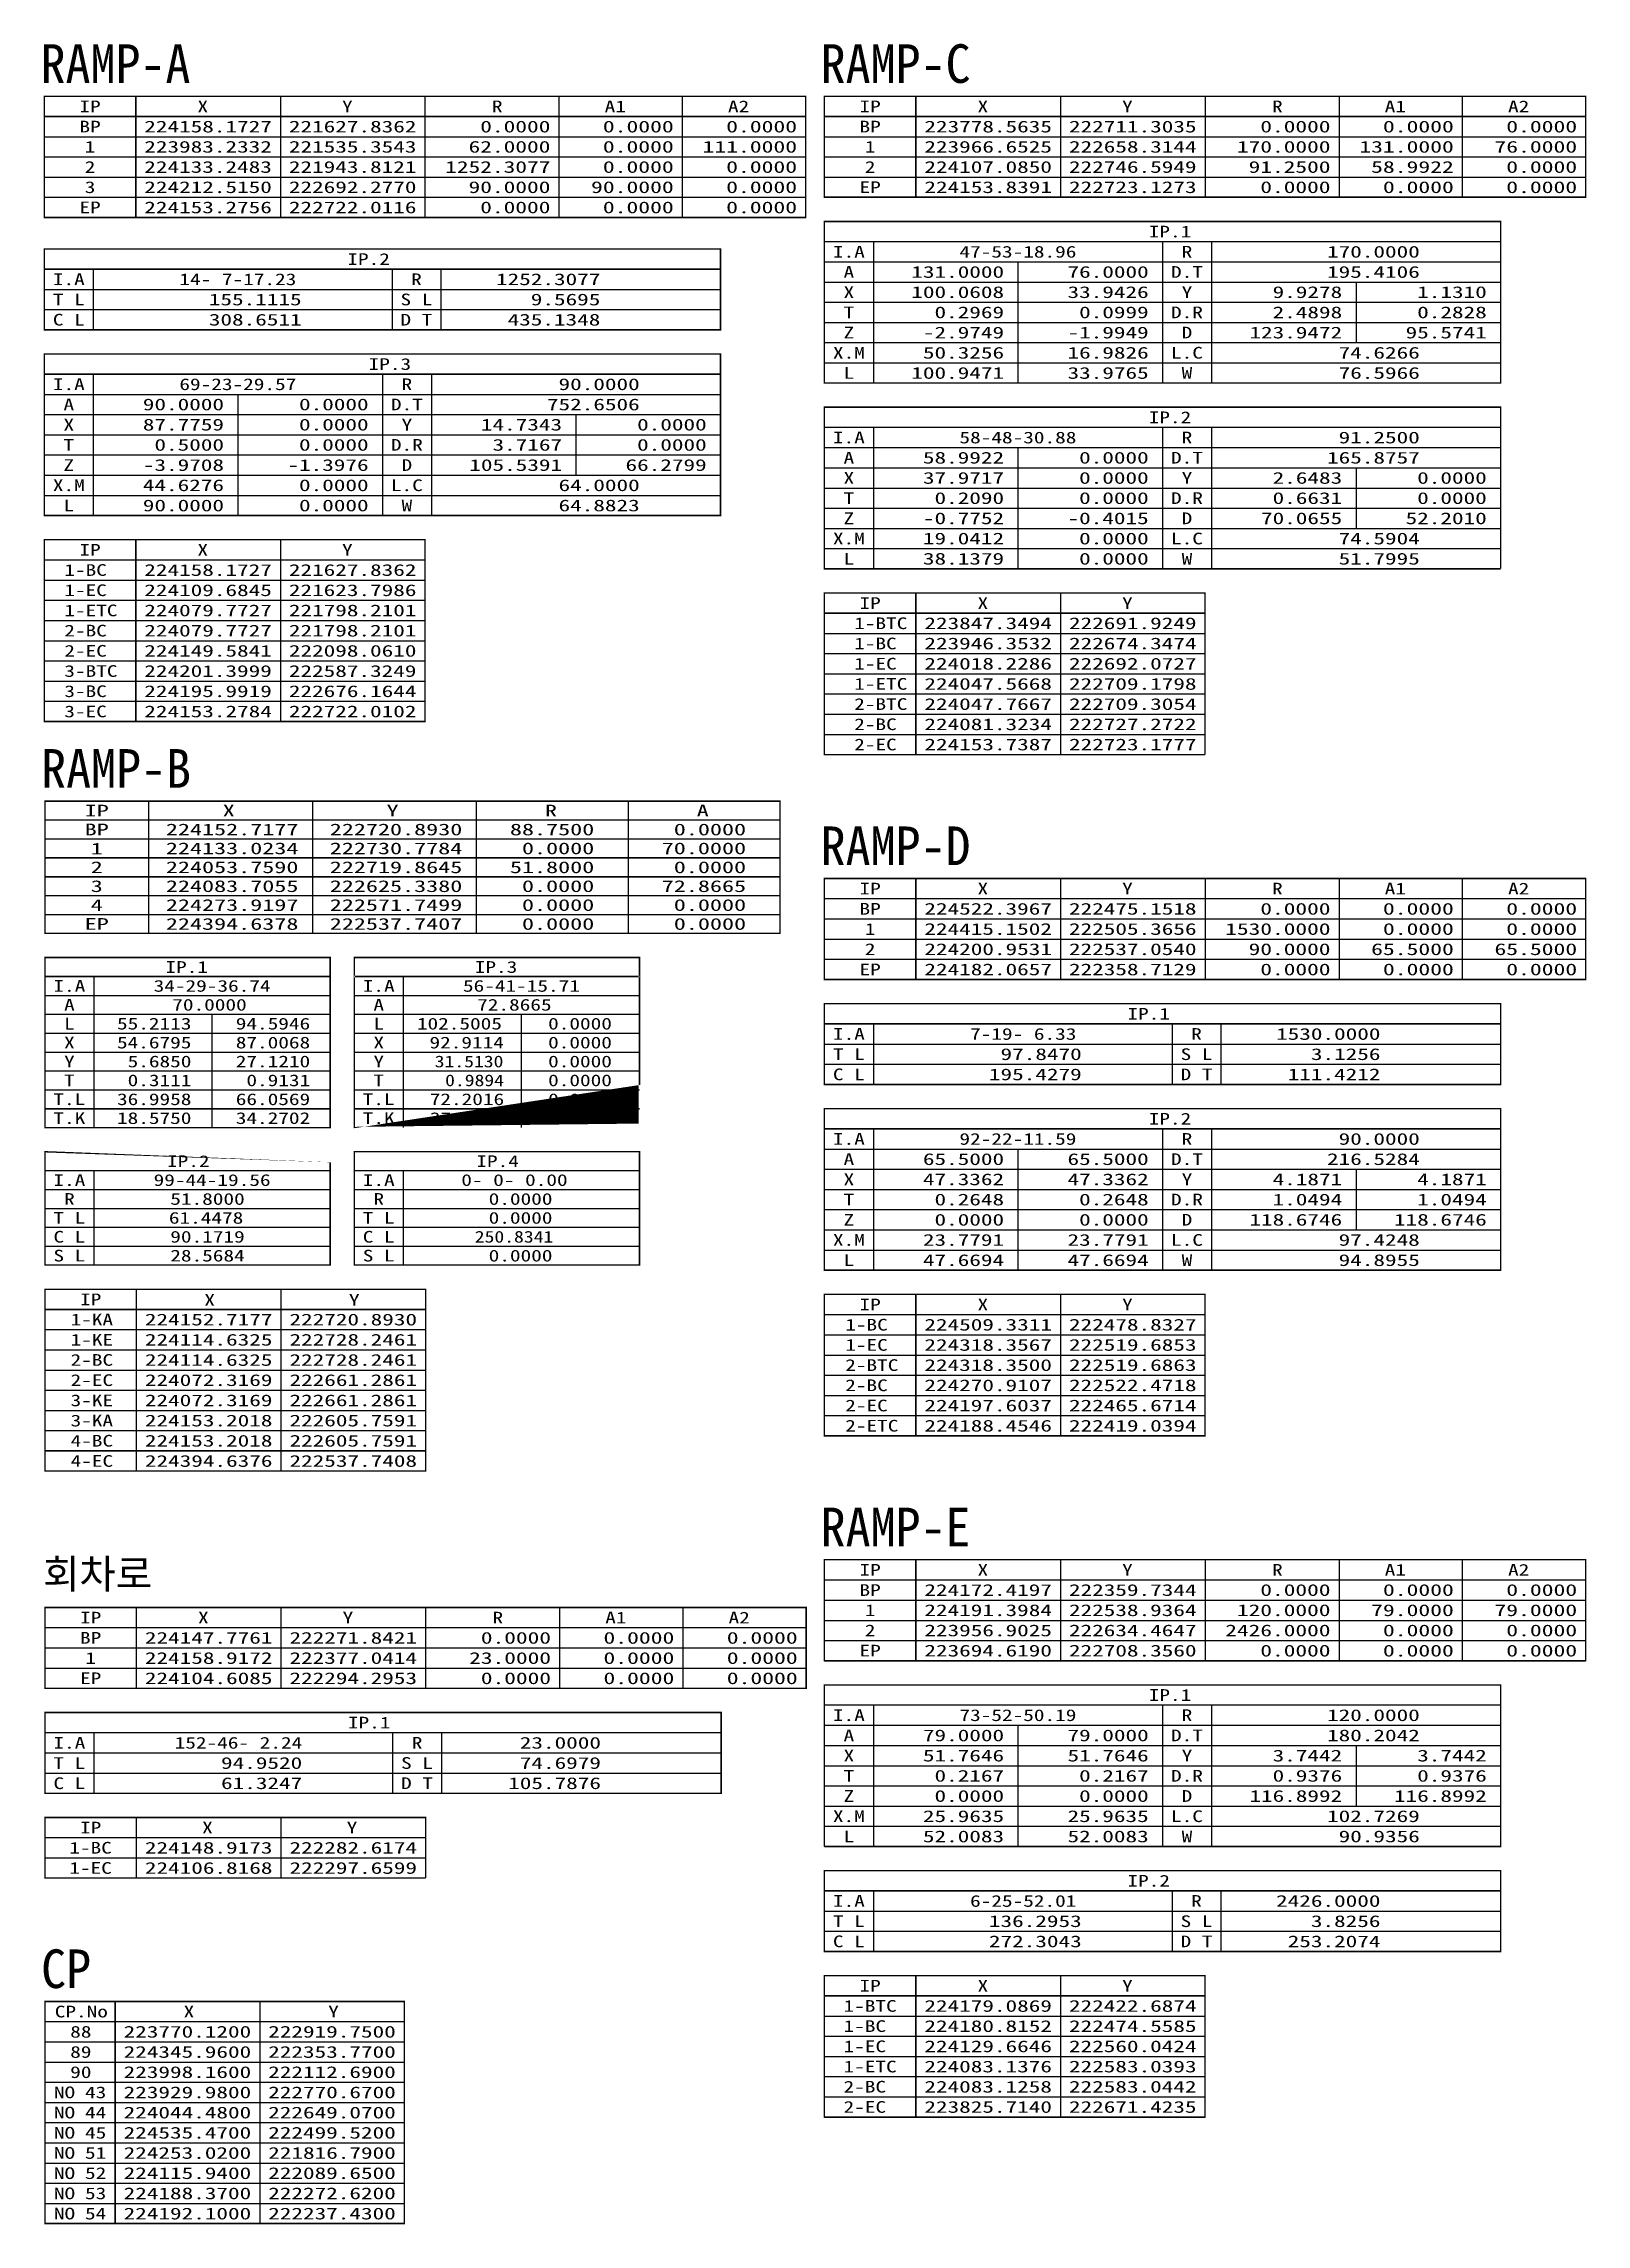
# Model space of a CAD drawing. Extents: x 221399 to 223677, y 223629 to 224581.
# Drawn here: x 223038 to 223677, y 223672 to 224575 of the extents above; entities that cross this region are included whole.
import ezdxf
from ezdxf.enums import TextEntityAlignment as Align

# ---------------------------------------------------------------- set-up
doc = ezdxf.new("R2010")
doc.units = 0
doc.header["$MEASUREMENT"] = 0
for name, color, linetype in [('CA-TABL-LIN1', 4, 'CONTINUOUS'), ('CA-TABL-LIN2', 1, 'CONTINUOUS'), ('CA-TABL-TEX1', 6, 'CONTINUOUS'), ('CA-TABL-TEX2', 3, 'CONTINUOUS'), ('CZ-TEX1', 6, 'CONTINUOUS')]:
    doc.layers.add(name, color=color, linetype=linetype)
doc.styles.add('GHS', font='DotumChe.ttf')

msp = doc.modelspace()

# ---------------------------------------------------------------- texts
at = {"layer": 'CA-TABL-TEX1', "style": 'GHS'}
for s, height, width, p, p2 in [('IP', 4.840000000000001, 1.3334517045481, (223053.1216223834, 224546.5461694011), (223061.9216223834, 224546.5461694011)), ('X', 4.840000000000001, 1.33345170455251, (223101.9616223834, 224546.5461694011), (223106.3616223834, 224546.5461694011)), ('Y', 4.840000000000001, 1.33345170455251, (223161.8016223834, 224546.5461694011), (223166.2016223834, 224546.5461694011)), ('R', 4.840000000000001, 1.33345170454369, (223223.8416223834, 224546.5461694011), (223228.2416223834, 224546.5461694011)), ('A1', 4.840000000000001, 1.33345170454369, (223270.4816223834, 224546.5461694011), (223279.2816223834, 224546.5461694011)), ('A2', 4.840000000000001, 1.33345170454369, (223321.5216223834, 224546.5461694011), (223330.3216223834, 224546.5461694011)), ('IP', 4.840000000000001, 1.33345170454369, (223375.9668169294, 224546.5461694011), (223384.7668169294, 224546.5461694011)), ('X', 4.840000000000001, 1.33345170454369, (223424.8068169294, 224546.5461694011), (223429.2068169294, 224546.5461694011)), ('Y', 4.840000000000001, 1.33345170454369, (223484.6468169294, 224546.5461694011), (223489.0468169294, 224546.5461694011)), ('R', 4.840000000000001, 1.33345170454369, (223546.6868169294, 224546.5461694011), (223551.0868169294, 224546.5461694011)), ('A1', 4.840000000000001, 1.33345170454369, (223593.3268169294, 224546.5461694011), (223602.1268169294, 224546.5461694011)), ('A2', 4.840000000000001, 1.33345170454369, (223644.3668169294, 224546.5461694011), (223653.1668169294, 224546.5461694011)), ('IP.1', 4.840000000000001, 1.333451704545895, (223495.6468169294, 224494.7461694011), (223513.2468169294, 224494.7461694011)), ('IP.2', 4.840000000000001, 1.333451704545895, (223164.0016223834, 224483.3503410801), (223181.6016223834, 224483.3503410801)), ('IP.3', 4.840000000000001, 1.333451704545895, (223172.8016223834, 224439.9103410801), (223190.4016223834, 224439.9103410801)), ('IP.2', 4.840000000000001, 1.333451704545895, (223495.6468169294, 224417.8661694012), (223513.2468169294, 224417.8661694012)), ('IP', 4.840000000000001, 1.33345170454369, (223053.1216223834, 224363.0303410801), (223061.9216223834, 224363.0303410801)), ('X', 4.840000000000001, 1.33345170454369, (223101.9616223834, 224363.0303410801), (223106.3616223834, 224363.0303410801)), ('Y', 4.840000000000001, 1.33345170455251, (223161.8016223834, 224363.0303410801), (223166.2016223834, 224363.0303410801)), ('IP', 4.840000000000001, 1.33345170454369, (223375.9668169294, 224340.9861694011), (223384.7668169294, 224340.9861694011)), ('X', 4.840000000000001, 1.33345170454369, (223424.8068169294, 224340.9861694011), (223429.2068169294, 224340.9861694011)), ('Y', 4.840000000000001, 1.33345170454369, (223484.6468169294, 224340.9861694011), (223489.0468169294, 224340.9861694011)), ('R', 4.840000000002329, 1.511289175642168, (223245.7618886952, 224255.1118303752), (223250.7487002536, 224255.1118303752)), ('A', 4.840000000002329, 1.511289175642168, (223308.5957143297, 224255.111830375), (223313.5825258881, 224255.111830375)), ('IP', 4.840000000000001, 1.33345170454369, (223375.9668169294, 224222.820993545), (223384.7668169294, 224222.820993545)), ('X', 4.840000000000001, 1.33345170454369, (223424.8068169294, 224222.820993545), (223429.2068169294, 224222.820993545)), ('Y', 4.840000000000001, 1.33345170454369, (223484.6468169294, 224222.820993545), (223489.0468169294, 224222.820993545)), ('R', 4.840000000000001, 1.33345170454369, (223546.6868169294, 224222.820993545), (223551.0868169294, 224222.820993545)), ('A1', 4.840000000000001, 1.33345170454369, (223593.3268169294, 224222.820993545), (223602.1268169294, 224222.820993545)), ('A2', 4.840000000000001, 1.33345170454369, (223644.3668169294, 224222.820993545), (223653.1668169294, 224222.820993545)), ('IP.1', 4.840000000002329, 1.333496153204031, (223088.7135114637, 224190.3825996059), (223106.314098134, 224190.3825996059)), ('IP.3', 4.840000000002329, 1.333496153206236, (223216.7352231918, 224190.382599606), (223234.335809862, 224190.382599606)), ('IP.1', 4.840000000000001, 1.333451704545895, (223486.8468169294, 224171.020993545), (223504.4468169294, 224171.020993545)), ('IP.2', 4.840000000000001, 1.333451704545895, (223495.6468169294, 224127.580993545), (223513.2468169294, 224127.580993545)), ('IP.4', 4.840000000002329, 1.333496153201826, (223217.3901527012, 224110.01644576), (223234.9907393714, 224110.01644576)), ('IP', 4.840000000000572, 1.333451704547943, (223053.3696547969, 224052.8349072984), (223062.1696547969, 224052.8349072984)), ('X', 4.840000000000572, 1.333451704543533, (223104.8109791605, 224052.5749207363), (223109.2109791604, 224052.5749207363)), ('Y', 4.840000000000572, 1.333451704543533, (223164.6509791604, 224052.5749207363), (223169.0509791604, 224052.5749207363)), ('IP', 4.840000000000001, 1.33345170454369, (223375.9668169294, 224050.7009935451), (223384.7668169294, 224050.7009935451)), ('X', 4.840000000000001, 1.33345170454369, (223424.8068169294, 224050.7009935451), (223429.2068169294, 224050.7009935451)), ('Y', 4.840000000000001, 1.33345170454369, (223484.6468169294, 224050.7009935451), (223489.0468169294, 224050.7009935451)), ('IP', 4.840000000000001, 1.3334517045481, (223375.9668169294, 223940.895817689), (223384.7668169294, 223940.895817689)), ('X', 4.840000000000001, 1.33345170454369, (223424.8068169294, 223940.895817689), (223429.2068169294, 223940.895817689)), ('Y', 4.840000000000001, 1.33345170454369, (223484.6468169294, 223940.895817689), (223489.0468169294, 223940.895817689)), ('R', 4.840000000000001, 1.33345170454369, (223546.6868169294, 223940.895817689), (223551.0868169294, 223940.895817689)), ('A1', 4.840000000000001, 1.33345170454369, (223593.3268169294, 223940.895817689), (223602.1268169294, 223940.895817689)), ('A2', 4.840000000000001, 1.33345170454369, (223644.3668169294, 223940.895817689), (223653.1668169294, 223940.895817689)), ('IP', 4.840000000000125, 1.333451704548066, (223053.3696547969, 223921.1082065322), (223062.1696547969, 223921.1082065322)), ('X', 4.840000000000125, 1.333451704543656, (223102.2096547969, 223921.1082065322), (223106.6096547969, 223921.1082065322)), ('Y', 4.840000000000125, 1.333451704543656, (223162.0496547969, 223921.1082065322), (223166.4496547969, 223921.1082065322)), ('R', 4.840000000000125, 1.333451704552476, (223224.0896547969, 223921.1082065322), (223228.4896547969, 223921.1082065322)), ('A1', 4.840000000000125, 1.333451704543656, (223270.7296547969, 223921.1082065322), (223279.5296547969, 223921.1082065322)), ('A2', 4.840000000000125, 1.333451704543656, (223321.7696547969, 223921.1082065322), (223330.5696547969, 223921.1082065322)), ('IP.1', 4.840000000000001, 1.33345170454369, (223495.6468169294, 223889.095817689), (223513.2468169294, 223889.095817689)), ('IP.1', 4.839999999999939, 1.333451704545912, (223164.2496547969, 223877.6682065322), (223181.8496547969, 223877.6682065322)), ('IP', 4.839999999999678, 1.333451704548189, (223053.3696547969, 223834.2282065322), (223062.1696547969, 223834.2282065322)), ('X', 4.839999999999678, 1.333451704543779, (223103.9063561873, 223834.2282065322), (223108.3063561873, 223834.2282065322)), ('Y', 4.839999999999678, 1.333451704543779, (223163.7463561873, 223834.2282065322), (223168.1463561873, 223834.2282065322)), ('IP.2', 4.840000000000001, 1.333451704545895, (223486.8468169294, 223812.215817689), (223504.4468169294, 223812.215817689)), ('IP', 4.840000000000001, 1.3334517045481, (223375.9668169294, 223768.775817689), (223384.7668169294, 223768.775817689)), ('X', 4.840000000000001, 1.33345170454369, (223424.8068169294, 223768.775817689), (223429.2068169294, 223768.775817689)), ('Y', 4.840000000000001, 1.33345170455251, (223484.6468169294, 223768.775817689), (223489.0468169294, 223768.775817689)), ('CP.No', 4.83999999999909, 1.333451704545705, (223042.9136526119, 223758.0903650374), (223064.9136526119, 223758.0903650374)), ('X', 4.83999999999909, 1.333451704543941, (223096.2385319734, 223758.0903650374), (223100.6385319734, 223758.0903650374)), ('Y', 4.83999999999909, 1.333451704552761, (223156.0785319734, 223758.0903650374), (223160.4785319734, 223758.0903650374))]:
    msp.add_text(s, height=height, dxfattribs=dict(at, width=width)).set_placement(p, p2, align=Align.FIT)
for s, height, rotation, width, p, p2 in [('IP', 4.839999999990687, 359.9999999996656, 1.511289175619343, (223055.3061341611, 224255.111830375), (223065.2797572778, 224255.1118303749)), ('X', 4.839999999990687, 359.9999999986624, 1.511289175610522, (223112.4219576951, 224255.111830375), (223117.4087692534, 224255.1118303749)), ('Y', 4.840000000002329, 1.337549360626313e-09, 1.511289175598067, (223180.242594888, 224255.1118303749), (223185.2294064463, 224255.111830375)), ('IP.2', 4.840000000002329, 359.9999999998105, 1.333496153201826, (223089.3684409732, 224110.01644576), (223106.9690276434, 224110.0164457599))]:
    msp.add_text(s, height=height, rotation=rotation, dxfattribs=dict(at, width=width)).set_placement(p, p2, align=Align.FIT)
at = {"layer": 'CA-TABL-TEX2', "style": 'GHS'}
for s, height, width, p, p2 in [('BP', 4.840000000000001, 1.3334517045481, (223053.1216223834, 224538.1861694011), (223061.9216223834, 224538.1861694011)), ('224158.1727', 4.840000000000001, 1.45467458677734, (223079.9616223834, 224538.1861694011), (223132.7616223834, 224538.1861694011)), ('221627.8362', 4.840000000000001, 1.45467458677734, (223139.8016223834, 224538.1861694011), (223192.6016223834, 224538.1861694011)), ('    0.0000', 4.840000000000001, 1.466796874999823, (223199.6416223834, 224538.1861694011), (223248.0416223834, 224538.1861694011)), ('   0.0000', 4.840000000000001, 1.481613005050505, (223255.0816223834, 224538.1861694011), (223299.0816223834, 224538.1861694011)), ('   0.0000', 4.840000000000001, 1.481613005050505, (223306.1216223834, 224538.1861694011), (223350.1216223834, 224538.1861694011)), ('BP', 4.840000000000001, 1.33345170454369, (223375.9668169294, 224538.1861694011), (223384.7668169294, 224538.1861694011)), ('223778.5635', 4.840000000000001, 1.454674586776538, (223402.8068169294, 224538.1861694011), (223455.6068169294, 224538.1861694011)), ('222711.3035', 4.840000000000001, 1.454674586776538, (223462.6468169294, 224538.1861694011), (223515.4468169294, 224538.1861694011)), ('    0.0000', 4.840000000000001, 1.466796874999823, (223522.4868169294, 224538.1861694011), (223570.8868169294, 224538.1861694011)), ('   0.0000', 4.840000000000001, 1.481613005050505, (223577.9268169294, 224538.1861694011), (223621.9268169294, 224538.1861694011)), ('   0.0000', 4.840000000000001, 1.481613005050505, (223628.9668169294, 224538.1861694011), (223672.9668169294, 224538.1861694011)), ('1', 4.840000000000001, 1.33345170454369, (223055.3216223834, 224529.8261694011), (223059.7216223834, 224529.8261694011)), ('223983.2332', 4.840000000000001, 1.45467458677734, (223079.9616223834, 224529.8261694011), (223132.7616223834, 224529.8261694011)), ('221535.3543', 4.840000000000001, 1.45467458677734, (223139.8016223834, 224529.8261694011), (223192.6016223834, 224529.8261694011)), ('   62.0000', 4.840000000000001, 1.466796874999823, (223199.6416223834, 224529.8261694011), (223248.0416223834, 224529.8261694011)), ('   0.0000', 4.840000000000001, 1.481613005050505, (223255.0816223834, 224529.8261694011), (223299.0816223834, 224529.8261694011)), (' 111.0000', 4.840000000000001, 1.481613005050505, (223306.1216223834, 224529.8261694011), (223350.1216223834, 224529.8261694011)), ('1', 4.840000000000001, 1.33345170454369, (223378.1668169294, 224529.8261694011), (223382.5668169294, 224529.8261694011)), ('223966.6525', 4.840000000000001, 1.454674586776538, (223402.8068169294, 224529.8261694011), (223455.6068169294, 224529.8261694011)), ('222658.3144', 4.840000000000001, 1.454674586776538, (223462.6468169294, 224529.8261694011), (223515.4468169294, 224529.8261694011)), ('  170.0000', 4.840000000000001, 1.466796874999823, (223522.4868169294, 224529.8261694011), (223570.8868169294, 224529.8261694011)), (' 131.0000', 4.840000000000001, 1.481613005050505, (223577.9268169294, 224529.8261694011), (223621.9268169294, 224529.8261694011)), ('  76.0000', 4.840000000000001, 1.481613005050505, (223628.9668169294, 224529.8261694011), (223672.9668169294, 224529.8261694011)), ('2', 4.840000000000001, 1.33345170454369, (223055.3216223834, 224521.4661694011), (223059.7216223834, 224521.4661694011)), ('224133.2483', 4.840000000000001, 1.45467458677734, (223079.9616223834, 224521.4661694011), (223132.7616223834, 224521.4661694011)), ('221943.8121', 4.840000000000001, 1.45467458677734, (223139.8016223834, 224521.4661694011), (223192.6016223834, 224521.4661694011)), (' 1252.3077', 4.840000000000001, 1.466796874999823, (223199.6416223834, 224521.4661694011), (223248.0416223834, 224521.4661694011)), ('   0.0000', 4.840000000000001, 1.481613005050505, (223255.0816223834, 224521.4661694011), (223299.0816223834, 224521.4661694011)), ('   0.0000', 4.840000000000001, 1.481613005050505, (223306.1216223834, 224521.4661694011), (223350.1216223834, 224521.4661694011)), ('2', 4.840000000000001, 1.33345170454369, (223378.1668169294, 224521.4661694011), (223382.5668169294, 224521.4661694011)), ('224107.0850', 4.840000000000001, 1.454674586776538, (223402.8068169294, 224521.4661694011), (223455.6068169294, 224521.4661694011)), ('222746.5949', 4.840000000000001, 1.454674586776538, (223462.6468169294, 224521.4661694011), (223515.4468169294, 224521.4661694011)), ('   91.2500', 4.840000000000001, 1.466796874999823, (223522.4868169294, 224521.4661694011), (223570.8868169294, 224521.4661694011)), ('  58.9922', 4.840000000000001, 1.481613005050505, (223577.9268169294, 224521.4661694011), (223621.9268169294, 224521.4661694011)), ('   0.0000', 4.840000000000001, 1.481613005050505, (223628.9668169294, 224521.4661694011), (223672.9668169294, 224521.4661694011)), ('EP', 4.840000000000001, 1.3334517045481, (223053.1216223834, 224504.7461694011), (223061.9216223834, 224504.7461694011)), ('3', 4.840000000000001, 1.33345170454369, (223055.3216223834, 224513.1061694011), (223059.7216223834, 224513.1061694011)), ('224212.5150', 4.840000000000001, 1.45467458677734, (223079.9616223834, 224513.1061694011), (223132.7616223834, 224513.1061694011)), ('222692.2770', 4.840000000000001, 1.45467458677734, (223139.8016223834, 224513.1061694011), (223192.6016223834, 224513.1061694011)), ('   90.0000', 4.840000000000001, 1.466796874999823, (223199.6416223834, 224513.1061694011), (223248.0416223834, 224513.1061694011)), ('  90.0000', 4.840000000000001, 1.481613005050505, (223255.0816223834, 224513.1061694011), (223299.0816223834, 224513.1061694011)), ('   0.0000', 4.840000000000001, 1.481613005050505, (223306.1216223834, 224513.1061694011), (223350.1216223834, 224513.1061694011)), ('EP', 4.840000000000001, 1.33345170454369, (223375.9668169294, 224513.1061694011), (223384.7668169294, 224513.1061694011)), ('224153.8391', 4.840000000000001, 1.454674586776538, (223402.8068169294, 224513.1061694011), (223455.6068169294, 224513.1061694011)), ('222723.1273', 4.840000000000001, 1.454674586776538, (223462.6468169294, 224513.1061694011), (223515.4468169294, 224513.1061694011)), ('    0.0000', 4.840000000000001, 1.466796874999823, (223522.4868169294, 224513.1061694011), (223570.8868169294, 224513.1061694011)), ('   0.0000', 4.840000000000001, 1.481613005050505, (223577.9268169294, 224513.1061694011), (223621.9268169294, 224513.1061694011)), ('   0.0000', 4.840000000000001, 1.481613005050505, (223628.9668169294, 224513.1061694011), (223672.9668169294, 224513.1061694011)), ('224153.2756', 4.840000000000001, 1.45467458677734, (223079.9616223834, 224504.7461694011), (223132.7616223834, 224504.7461694011)), ('222722.0116', 4.840000000000001, 1.45467458677734, (223139.8016223834, 224504.7461694011), (223192.6016223834, 224504.7461694011)), ('    0.0000', 4.840000000000001, 1.466796874999823, (223199.6416223834, 224504.7461694011), (223248.0416223834, 224504.7461694011)), ('   0.0000', 4.840000000000001, 1.481613005050505, (223255.0816223834, 224504.7461694011), (223299.0816223834, 224504.7461694011)), ('   0.0000', 4.840000000000001, 1.481613005050505, (223306.1216223834, 224504.7461694011), (223350.1216223834, 224504.7461694011)), ('I.A', 4.840000000000001, 1.33345170454663, (223364.9668169294, 224486.3861694011), (223378.1668169294, 224486.3861694011)), ('A', 4.840000000000001, 1.33345170454369, (223369.3668169294, 224478.0261694011), (223373.7668169294, 224478.0261694011)), ('   131.0000', 4.840000000000001, 1.45467458677734, (223383.0068169294, 224478.0261694011), (223435.8068169294, 224478.0261694011)), ('47-53-18.96', 4.840000000000001, 1.333451704545294, (223417.3268169294, 224486.3861694011), (223465.7268169294, 224486.3861694011)), ('47-53-18.96', 4.840000000000001, 1.333451704545294, (223417.3268169294, 224486.3861694011), (223465.7268169294, 224486.3861694011)), ('    76.0000', 4.840000000000001, 1.45467458677734, (223442.8468169294, 224478.0261694011), (223495.6468169294, 224478.0261694011)), ('D.T', 4.840000000000001, 1.33345170454369, (223504.8868169294, 224478.0261694011), (223518.0868169294, 224478.0261694011)), ('R', 4.840000000000001, 1.33345170454369, (223509.2868169294, 224486.3861694011), (223513.6868169294, 224486.3861694011)), ('   170.0000', 4.840000000000001, 1.454674586776538, (223555.0468169294, 224486.3861694011), (223607.8468169294, 224486.3861694011)), ('   195.4106', 4.840000000000001, 1.454674586776538, (223555.0468169294, 224478.0261694011), (223607.8468169294, 224478.0261694011)), ('I.A', 4.840000000000001, 1.33345170454663, (223042.1216223834, 224474.9903410801), (223055.3216223834, 224474.9903410801)), ('14- 7-17.23', 4.840000000000001, 1.333451704545294, (223094.4816223834, 224474.9903410801), (223142.8816223834, 224474.9903410801)), ('14- 7-17.23', 4.840000000000001, 1.333451704545294, (223094.4816223834, 224474.9903410801), (223142.8816223834, 224474.9903410801)), ('R', 4.840000000000001, 1.33345170454369, (223190.4016223834, 224474.9903410801), (223194.8016223834, 224474.9903410801)), ('  1252.3077', 4.840000000000001, 1.45467458677734, (223215.9216223834, 224474.9903410801), (223268.7216223834, 224474.9903410801)), ('X', 4.840000000000001, 1.33345170454369, (223369.3668169294, 224469.6661694011), (223373.7668169294, 224469.6661694011)), ('   100.0608', 4.840000000000001, 1.45467458677734, (223383.0068169294, 224469.6661694011), (223435.8068169294, 224469.6661694011)), ('    33.9426', 4.840000000000001, 1.45467458677734, (223442.8468169294, 224469.6661694011), (223495.6468169294, 224469.6661694011)), ('Y', 4.840000000000001, 1.33345170454369, (223509.2868169294, 224469.6661694011), (223513.6868169294, 224469.6661694011)), ('     9.9278', 4.840000000000001, 1.454674586776538, (223522.9268169294, 224469.6661694011), (223575.7268169294, 224469.6661694011)), ('     1.1310', 4.840000000000001, 1.454674586776538, (223582.7668169294, 224469.6661694011), (223635.5668169294, 224469.6661694011)), ('T L', 4.840000000000001, 1.33345170454663, (223042.1216223834, 224466.6303410801), (223055.3216223834, 224466.6303410801)), ('   155.1115', 4.840000000000001, 1.454674586776538, (223092.2816223834, 224466.6303410801), (223145.0816223834, 224466.6303410801)), ('S L', 4.840000000000001, 1.33345170454369, (223186.0016223834, 224466.6303410801), (223199.2016223833, 224466.6303410801)), ('     9.5695', 4.840000000000001, 1.45467458677734, (223215.9216223834, 224466.6303410801), (223268.7216223834, 224466.6303410801)), ('T', 4.840000000000001, 1.33345170454369, (223369.3668169294, 224461.3061694011), (223373.7668169294, 224461.3061694011)), ('     0.2969', 4.840000000000001, 1.45467458677734, (223383.0068169294, 224461.3061694011), (223435.8068169294, 224461.3061694011)), ('     0.0999', 4.840000000000001, 1.45467458677734, (223442.8468169294, 224461.3061694011), (223495.6468169294, 224461.3061694011)), ('D.R', 4.840000000000001, 1.33345170454369, (223504.8868169294, 224461.3061694011), (223518.0868169294, 224461.3061694011)), ('     2.4898', 4.840000000000001, 1.454674586776538, (223522.9268169294, 224461.3061694011), (223575.7268169294, 224461.3061694011)), ('     0.2828', 4.840000000000001, 1.454674586776538, (223582.7668169294, 224461.3061694011), (223635.5668169294, 224461.3061694011)), ('C L', 4.840000000000001, 1.33345170454663, (223042.1216223834, 224458.2703410801), (223055.3216223834, 224458.2703410801)), ('   308.6511', 4.840000000000001, 1.454674586776538, (223092.2816223834, 224458.2703410801), (223145.0816223834, 224458.2703410801)), ('D T', 4.840000000000001, 1.33345170454369, (223186.0016223834, 224458.2703410801), (223199.2016223833, 224458.2703410801)), ('   435.1348', 4.840000000000001, 1.45467458677734, (223215.9216223834, 224458.2703410801), (223268.7216223834, 224458.2703410801)), ('Z', 4.840000000000001, 1.33345170454369, (223369.3668169294, 224452.9461694011), (223373.7668169294, 224452.9461694011)), ('    -2.9749', 4.840000000000001, 1.45467458677734, (223383.0068169294, 224452.9461694011), (223435.8068169294, 224452.9461694011)), ('    -1.9949', 4.840000000000001, 1.45467458677734, (223442.8468169294, 224452.9461694011), (223495.6468169294, 224452.9461694011)), ('D', 4.840000000000001, 1.33345170454369, (223509.2868169294, 224452.9461694011), (223513.6868169294, 224452.9461694011)), ('   123.9472', 4.840000000000001, 1.454674586776538, (223522.9268169294, 224452.9461694011), (223575.7268169294, 224452.9461694011)), ('    95.5741', 4.840000000000001, 1.454674586776538, (223582.7668169294, 224452.9461694011), (223635.5668169294, 224452.9461694011)), ('X.M', 4.840000000000001, 1.33345170454663, (223364.9668169294, 224444.5861694011), (223378.1668169294, 224444.5861694011)), ('    50.3256', 4.840000000000001, 1.45467458677734, (223383.0068169294, 224444.5861694011), (223435.8068169294, 224444.5861694011)), ('    16.9826', 4.840000000000001, 1.45467458677734, (223442.8468169294, 224444.5861694011), (223495.6468169294, 224444.5861694011)), ('L.C', 4.840000000000001, 1.33345170454369, (223504.8868169294, 224444.5861694011), (223518.0868169294, 224444.5861694011)), ('    74.6266', 4.840000000000001, 1.454674586776538, (223555.0468169294, 224444.5861694011), (223607.8468169294, 224444.5861694011)), ('L', 4.840000000000001, 1.33345170454369, (223369.3668169294, 224436.2261694011), (223373.7668169294, 224436.2261694011)), ('   100.9471', 4.840000000000001, 1.45467458677734, (223383.0068169294, 224436.2261694011), (223435.8068169294, 224436.2261694011)), ('    33.9765', 4.840000000000001, 1.45467458677734, (223442.8468169294, 224436.2261694011), (223495.6468169294, 224436.2261694011)), ('W', 4.840000000000001, 1.33345170454369, (223509.2868169294, 224436.2261694011), (223513.6868169294, 224436.2261694011)), ('    76.5966', 4.840000000000001, 1.454674586776538, (223555.0468169294, 224436.2261694011), (223607.8468169294, 224436.2261694011)), ('I.A', 4.840000000000001, 1.33345170454663, (223042.1216223834, 224431.5503410801), (223055.3216223834, 224431.5503410801)), ('69-23-29.57', 4.840000000000001, 1.333451704545294, (223094.4816223834, 224431.5503410801), (223142.8816223834, 224431.5503410801)), ('69-23-29.57', 4.840000000000001, 1.333451704545294, (223094.4816223834, 224431.5503410801), (223142.8816223834, 224431.5503410801)), ('R', 4.840000000000001, 1.33345170454369, (223186.4416223834, 224431.5503410801), (223190.8416223834, 224431.5503410801)), ('    90.0000', 4.840000000000001, 1.45467458677734, (223232.2016223833, 224431.5503410801), (223285.0016223834, 224431.5503410801)), ('A', 4.840000000000001, 1.33345170455251, (223046.5216223834, 224423.1903410801), (223050.9216223834, 224423.1903410801)), ('X', 4.840000000000001, 1.33345170455251, (223046.5216223834, 224414.8303410801), (223050.9216223834, 224414.8303410801)), ('    87.7759', 4.840000000000001, 1.454674586776538, (223060.1616223834, 224414.8303410801), (223112.9616223834, 224414.8303410801)), ('    90.0000', 4.840000000000001, 1.454674586776538, (223060.1616223834, 224423.1903410801), (223112.9616223834, 224423.1903410801)), ('     0.0000', 4.840000000000001, 1.454674586776538, (223120.0016223834, 224423.1903410801), (223172.8016223834, 224423.1903410801)), ('     0.0000', 4.840000000000001, 1.454674586776538, (223120.0016223834, 224414.8303410801), (223172.8016223834, 224414.8303410801)), ('D.T', 4.840000000000001, 1.33345170454369, (223182.0416223834, 224423.1903410801), (223195.2416223834, 224423.1903410801)), ('Y', 4.840000000000001, 1.33345170454369, (223186.4416223834, 224414.8303410801), (223190.8416223834, 224414.8303410801)), ('    14.7343', 4.840000000000001, 1.45467458677734, (223200.0816223834, 224414.8303410801), (223252.8816223834, 224414.8303410801)), ('   752.6506', 4.840000000000001, 1.45467458677734, (223232.2016223833, 224423.1903410801), (223285.0016223834, 224423.1903410801)), ('     0.0000', 4.840000000000001, 1.45467458677734, (223259.9216223834, 224414.8303410801), (223312.7216223834, 224414.8303410801)), ('T', 4.840000000000001, 1.33345170455251, (223046.5216223834, 224406.4703410801), (223050.9216223834, 224406.4703410801)), ('     0.5000', 4.840000000000001, 1.454674586776538, (223060.1616223834, 224406.4703410801), (223112.9616223834, 224406.4703410801)), ('     0.0000', 4.840000000000001, 1.454674586776538, (223120.0016223834, 224406.4703410801), (223172.8016223834, 224406.4703410801)), ('D.R', 4.840000000000001, 1.33345170454369, (223182.0416223834, 224406.4703410801), (223195.2416223834, 224406.4703410801)), ('     3.7167', 4.840000000000001, 1.45467458677734, (223200.0816223834, 224406.4703410801), (223252.8816223834, 224406.4703410801)), ('     0.0000', 4.840000000000001, 1.45467458677734, (223259.9216223834, 224406.4703410801), (223312.7216223834, 224406.4703410801)), ('I.A', 4.840000000000001, 1.33345170454663, (223364.9668169294, 224409.5061694011), (223378.1668169294, 224409.5061694011)), ('58-48-30.88', 4.840000000000001, 1.333451704545294, (223417.3268169294, 224409.5061694011), (223465.7268169294, 224409.5061694011)), ('58-48-30.88', 4.840000000000001, 1.333451704545294, (223417.3268169294, 224409.5061694011), (223465.7268169294, 224409.5061694011)), ('R', 4.840000000000001, 1.33345170454369, (223509.2868169294, 224409.5061694011), (223513.6868169294, 224409.5061694011)), ('    91.2500', 4.840000000000001, 1.454674586776538, (223555.0468169294, 224409.5061694011), (223607.8468169294, 224409.5061694011)), ('Z', 4.840000000000001, 1.33345170455251, (223046.5216223834, 224398.1103410801), (223050.9216223834, 224398.1103410801)), ('    -3.9708', 4.840000000000001, 1.454674586776538, (223060.1616223834, 224398.1103410801), (223112.9616223834, 224398.1103410801)), ('    -1.3976', 4.840000000000001, 1.454674586776538, (223120.0016223834, 224398.1103410801), (223172.8016223834, 224398.1103410801)), ('D', 4.840000000000001, 1.33345170454369, (223186.4416223834, 224398.1103410801), (223190.8416223834, 224398.1103410801)), ('   105.5391', 4.840000000000001, 1.45467458677734, (223200.0816223834, 224398.1103410801), (223252.8816223834, 224398.1103410801)), ('    66.2799', 4.840000000000001, 1.45467458677734, (223259.9216223834, 224398.1103410801), (223312.7216223834, 224398.1103410801)), ('A', 4.840000000000001, 1.33345170454369, (223369.3668169294, 224401.1461694011), (223373.7668169294, 224401.1461694011)), ('    58.9922', 4.840000000000001, 1.45467458677734, (223383.0068169294, 224401.1461694011), (223435.8068169294, 224401.1461694011)), ('     0.0000', 4.840000000000001, 1.45467458677734, (223442.8468169294, 224401.1461694011), (223495.6468169294, 224401.1461694011)), ('D.T', 4.840000000000001, 1.33345170454369, (223504.8868169294, 224401.1461694011), (223518.0868169294, 224401.1461694011)), ('   165.8757', 4.840000000000001, 1.454674586776538, (223555.0468169294, 224401.1461694011), (223607.8468169294, 224401.1461694011)), ('X.M', 4.840000000000001, 1.33345170454663, (223042.1216223834, 224389.7503410801), (223055.3216223834, 224389.7503410801)), ('    44.6276', 4.840000000000001, 1.454674586776538, (223060.1616223834, 224389.7503410801), (223112.9616223834, 224389.7503410801)), ('     0.0000', 4.840000000000001, 1.454674586776538, (223120.0016223834, 224389.7503410801), (223172.8016223834, 224389.7503410801)), ('L.C', 4.840000000000001, 1.33345170454369, (223182.0416223834, 224389.7503410801), (223195.2416223834, 224389.7503410801)), ('    64.0000', 4.840000000000001, 1.45467458677734, (223232.2016223833, 224389.7503410801), (223285.0016223834, 224389.7503410801)), ('X', 4.840000000000001, 1.33345170454369, (223369.3668169294, 224392.7861694011), (223373.7668169294, 224392.7861694011)), ('    37.9717', 4.840000000000001, 1.45467458677734, (223383.0068169294, 224392.7861694011), (223435.8068169294, 224392.7861694011)), ('     0.0000', 4.840000000000001, 1.45467458677734, (223442.8468169294, 224392.7861694011), (223495.6468169294, 224392.7861694011)), ('Y', 4.840000000000001, 1.33345170454369, (223509.2868169294, 224392.7861694011), (223513.6868169294, 224392.7861694011)), ('     2.6483', 4.840000000000001, 1.454674586776538, (223522.9268169294, 224392.7861694011), (223575.7268169294, 224392.7861694011)), ('     0.0000', 4.840000000000001, 1.454674586776538, (223582.7668169294, 224392.7861694011), (223635.5668169294, 224392.7861694011)), ('L', 4.840000000000001, 1.33345170455251, (223046.5216223834, 224381.3903410801), (223050.9216223834, 224381.3903410801)), ('    90.0000', 4.840000000000001, 1.454674586776538, (223060.1616223834, 224381.3903410801), (223112.9616223834, 224381.3903410801)), ('     0.0000', 4.840000000000001, 1.454674586776538, (223120.0016223834, 224381.3903410801), (223172.8016223834, 224381.3903410801)), ('W', 4.840000000000001, 1.33345170454369, (223186.4416223834, 224381.3903410801), (223190.8416223834, 224381.3903410801)), ('    64.8823', 4.840000000000001, 1.45467458677734, (223232.2016223833, 224381.3903410801), (223285.0016223834, 224381.3903410801)), ('T', 4.840000000000001, 1.33345170454369, (223369.3668169294, 224384.4261694012), (223373.7668169294, 224384.4261694012)), ('     0.2090', 4.840000000000001, 1.45467458677734, (223383.0068169294, 224384.4261694012), (223435.8068169294, 224384.4261694012)), ('     0.0000', 4.840000000000001, 1.45467458677734, (223442.8468169294, 224384.4261694012), (223495.6468169294, 224384.4261694012)), ('D.R', 4.840000000000001, 1.33345170454369, (223504.8868169294, 224384.4261694012), (223518.0868169294, 224384.4261694012)), ('     0.6631', 4.840000000000001, 1.454674586776538, (223522.9268169294, 224384.4261694012), (223575.7268169294, 224384.4261694012)), ('     0.0000', 4.840000000000001, 1.454674586776538, (223582.7668169294, 224384.4261694012), (223635.5668169294, 224384.4261694012)), ('Z', 4.840000000000001, 1.33345170454369, (223369.3668169294, 224376.0661694011), (223373.7668169294, 224376.0661694011)), ('    -0.7752', 4.840000000000001, 1.45467458677734, (223383.0068169294, 224376.0661694011), (223435.8068169294, 224376.0661694011)), ('    -0.4015', 4.840000000000001, 1.45467458677734, (223442.8468169294, 224376.0661694011), (223495.6468169294, 224376.0661694011)), ('D', 4.840000000000001, 1.33345170454369, (223509.2868169294, 224376.0661694011), (223513.6868169294, 224376.0661694011)), ('    70.0655', 4.840000000000001, 1.454674586776538, (223522.9268169294, 224376.0661694011), (223575.7268169294, 224376.0661694011)), ('    52.2010', 4.840000000000001, 1.454674586776538, (223582.7668169294, 224376.0661694011), (223635.5668169294, 224376.0661694011)), ('X.M', 4.840000000000001, 1.33345170454663, (223364.9668169294, 224367.7061694011), (223378.1668169294, 224367.7061694011)), ('    19.0412', 4.840000000000001, 1.45467458677734, (223383.0068169294, 224367.7061694011), (223435.8068169294, 224367.7061694011)), ('     0.0000', 4.840000000000001, 1.45467458677734, (223442.8468169294, 224367.7061694011), (223495.6468169294, 224367.7061694011)), ('L.C', 4.840000000000001, 1.33345170454369, (223504.8868169294, 224367.7061694011), (223518.0868169294, 224367.7061694011)), ('    74.5904', 4.840000000000001, 1.454674586776538, (223555.0468169294, 224367.7061694011), (223607.8468169294, 224367.7061694011)), ('  1-BC', 4.840000000000001, 1.33345170454516, (223038.0596105804, 224354.6703410801), (223064.4596105804, 224354.6703410801)), ('224158.1727', 4.840000000000001, 1.45467458677734, (223079.9616223834, 224354.6703410801), (223132.7616223834, 224354.6703410801)), ('221627.8362', 4.840000000000001, 1.45467458677734, (223139.8016223834, 224354.6703410801), (223192.6016223834, 224354.6703410801)), ('L', 4.840000000000001, 1.33345170454369, (223369.3668169294, 224359.3461694011), (223373.7668169294, 224359.3461694011)), ('    38.1379', 4.840000000000001, 1.45467458677734, (223383.0068169294, 224359.3461694011), (223435.8068169294, 224359.3461694011)), ('     0.0000', 4.840000000000001, 1.45467458677734, (223442.8468169294, 224359.3461694011), (223495.6468169294, 224359.3461694011)), ('W', 4.840000000000001, 1.33345170454369, (223509.2868169294, 224359.3461694011), (223513.6868169294, 224359.3461694011)), ('    51.7995', 4.840000000000001, 1.454674586776538, (223555.0468169294, 224359.3461694011), (223607.8468169294, 224359.3461694011)), ('  1-EC', 4.840000000000001, 1.33345170454516, (223038.0596105804, 224346.3103410801), (223064.4596105804, 224346.3103410801)), ('224109.6845', 4.840000000000001, 1.45467458677734, (223079.9616223834, 224346.3103410801), (223132.7616223834, 224346.3103410801)), ('221623.7986', 4.840000000000001, 1.45467458677734, (223139.8016223834, 224346.3103410801), (223192.6016223834, 224346.3103410801)), ('  1-ETC', 4.840000000000001, 1.33345170454495, (223038.0596105804, 224337.9503410801), (223068.8596105804, 224337.9503410801)), ('224079.7727', 4.840000000000001, 1.45467458677734, (223079.9616223834, 224337.9503410801), (223132.7616223834, 224337.9503410801)), ('221798.2101', 4.840000000000001, 1.45467458677734, (223139.8016223834, 224337.9503410801), (223192.6016223834, 224337.9503410801)), ('  2-BC', 4.840000000000001, 1.33345170454516, (223038.0596105804, 224329.5903410801), (223064.4596105804, 224329.5903410801)), ('224079.7727', 4.840000000000001, 1.45467458677734, (223079.9616223834, 224329.5903410801), (223132.7616223834, 224329.5903410801)), ('221798.2101', 4.840000000000001, 1.45467458677734, (223139.8016223834, 224329.5903410801), (223192.6016223834, 224329.5903410801)), ('  1-BTC', 4.840000000000001, 1.33345170454495, (223364.9668169294, 224332.6261694011), (223395.7668169294, 224332.6261694011)), ('  1-BC', 4.840000000000001, 1.33345170454516, (223364.9668169294, 224324.2661694011), (223391.3668169294, 224324.2661694011)), ('223847.3494', 4.840000000000001, 1.454674586776538, (223402.8068169294, 224332.6261694011), (223455.6068169294, 224332.6261694011)), ('223946.3532', 4.840000000000001, 1.454674586776538, (223402.8068169294, 224324.2661694011), (223455.6068169294, 224324.2661694011)), ('222691.9249', 4.840000000000001, 1.454674586776538, (223462.6468169294, 224332.6261694011), (223515.4468169294, 224332.6261694011)), ('222674.3474', 4.840000000000001, 1.454674586776538, (223462.6468169294, 224324.2661694011), (223515.4468169294, 224324.2661694011)), ('  2-EC', 4.840000000000001, 1.33345170454516, (223038.0596105804, 224321.2303410801), (223064.4596105804, 224321.2303410801)), ('224149.5841', 4.840000000000001, 1.45467458677734, (223079.9616223834, 224321.2303410801), (223132.7616223834, 224321.2303410801)), ('222098.0610', 4.840000000000001, 1.45467458677734, (223139.8016223834, 224321.2303410801), (223192.6016223834, 224321.2303410801)), ('  1-EC', 4.840000000000001, 1.33345170454516, (223364.9668169294, 224315.9061694011), (223391.3668169294, 224315.9061694011)), ('224018.2286', 4.840000000000001, 1.454674586776538, (223402.8068169294, 224315.9061694011), (223455.6068169294, 224315.9061694011)), ('222692.0727', 4.840000000000001, 1.454674586776538, (223462.6468169294, 224315.9061694011), (223515.4468169294, 224315.9061694011)), ('  3-BTC', 4.840000000000001, 1.33345170454495, (223038.0596105804, 224312.8703410801), (223068.8596105804, 224312.8703410801)), ('224201.3999', 4.840000000000001, 1.45467458677734, (223079.9616223834, 224312.8703410801), (223132.7616223834, 224312.8703410801)), ('222587.3249', 4.840000000000001, 1.45467458677734, (223139.8016223834, 224312.8703410801), (223192.6016223834, 224312.8703410801)), ('  1-ETC', 4.840000000000001, 1.33345170454495, (223364.9668169294, 224307.5461694011), (223395.7668169294, 224307.5461694011)), ('224047.5668', 4.840000000000001, 1.454674586776538, (223402.8068169294, 224307.5461694011), (223455.6068169294, 224307.5461694011)), ('222709.1798', 4.840000000000001, 1.454674586776538, (223462.6468169294, 224307.5461694011), (223515.4468169294, 224307.5461694011)), ('  3-BC', 4.840000000000001, 1.33345170454516, (223038.0596105804, 224304.5103410801), (223064.4596105804, 224304.5103410801)), ('224195.9919', 4.840000000000001, 1.45467458677734, (223079.9616223834, 224304.5103410801), (223132.7616223834, 224304.5103410801)), ('222676.1644', 4.840000000000001, 1.45467458677734, (223139.8016223834, 224304.5103410801), (223192.6016223834, 224304.5103410801)), ('  2-BTC', 4.840000000000001, 1.33345170454495, (223364.9668169294, 224299.1861694011), (223395.7668169294, 224299.1861694011)), ('224047.7667', 4.840000000000001, 1.454674586776538, (223402.8068169294, 224299.1861694011), (223455.6068169294, 224299.1861694011)), ('222709.3054', 4.840000000000001, 1.454674586776538, (223462.6468169294, 224299.1861694011), (223515.4468169294, 224299.1861694011)), ('  3-EC', 4.840000000000001, 1.33345170454516, (223038.0596105804, 224296.1503410801), (223064.4596105804, 224296.1503410801)), ('224153.2784', 4.840000000000001, 1.45467458677734, (223079.9616223834, 224296.1503410801), (223132.7616223834, 224296.1503410801)), ('222722.0102', 4.840000000000001, 1.45467458677734, (223139.8016223834, 224296.1503410801), (223192.6016223834, 224296.1503410801)), ('  2-BC', 4.840000000000001, 1.33345170454516, (223364.9668169294, 224290.8261694011), (223391.3668169294, 224290.8261694011)), ('224081.3234', 4.840000000000001, 1.454674586776538, (223402.8068169294, 224290.8261694011), (223455.6068169294, 224290.8261694011)), ('222727.2722', 4.840000000000001, 1.454674586776538, (223462.6468169294, 224290.8261694011), (223515.4468169294, 224290.8261694011)), ('  2-EC', 4.840000000000001, 1.33345170454516, (223364.9668169294, 224282.4661694011), (223391.3668169294, 224282.4661694011)), ('224153.7387', 4.840000000000001, 1.454674586776538, (223402.8068169294, 224282.4661694011), (223455.6068169294, 224282.4661694011)), ('222723.1777', 4.840000000000001, 1.454674586776538, (223462.6468169294, 224282.4661694011), (223515.4468169294, 224282.4661694011)), ('BP', 4.840000000002329, 1.511289175620118, (223055.3061341611, 224247.2933688365), (223065.2797572778, 224247.2933688365)), ('224152.7177 ', 4.840000000002329, 1.511289175601743, (223088.9033409773, 224247.2933688365), (223148.7450796768, 224247.2933688365)), ('222720.8930 ', 4.840000000002329, 1.511289175605418, (223156.72397817, 224247.2933688364), (223216.5657168696, 224247.2933688364)), ('   88.7500 ', 4.840000000002329, 1.51128917560368, (223216.3252538645, 224247.2933688366), (223271.1801810057, 224247.2933688366)), ('    0.0000 ', 4.840000000002329, 1.511289175600473, (223279.1590794988, 224247.2933688363), (223334.01400664, 224247.2933688363)), ('1', 4.840000000002329, 1.511289175562787, (223057.8423815542, 224239.3694879499), (223062.8291931124, 224239.3694879499)), ('224133.0234 ', 4.839999999990687, 1.511289175604642, (223088.9033409773, 224239.474907298), (223148.7450796768, 224239.474907298)), ('222730.7784 ', 4.840000000002329, 1.511289175603212, (223156.72397817, 224239.4749072979), (223216.5657168695, 224239.474907298)), ('    0.0000 ', 4.840000000002329, 1.51128917560368, (223216.3252538643, 224239.474907298), (223271.1801810056, 224239.474907298)), ('   70.0000 ', 4.840000000002329, 1.511289175601275, (223279.159079499, 224239.4749072981), (223334.0140066402, 224239.4749072981)), ('224053.7590 ', 4.840000000002329, 1.511289175600272, (223088.9033409773, 224231.6564457596), (223148.7450796767, 224231.6564457596)), ('222719.8645 ', 4.840000000002329, 1.511289175602477, (223156.72397817, 224231.6564457595), (223216.5657168695, 224231.6564457595)), ('   51.8000 ', 4.839999999990687, 1.511289175605711, (223216.3252538645, 224231.6564457596), (223271.1801810057, 224231.6564457596)), ('224083.7055 ', 4.840000000002329, 1.511289175603212, (223088.9033409773, 224223.837984221), (223148.7450796769, 224223.837984221)), ('224273.9197 ', 4.839999999990687, 1.511289175606112, (223088.9033409772, 224216.0195226825), (223148.7450796767, 224216.0195226826)), ('222625.3380 ', 4.839999999990687, 1.511289175607582, (223156.72397817, 224223.8379842209), (223216.5657168696, 224223.8379842209)), ('222571.7499 ', 4.840000000002329, 1.511289175601743, (223156.7239781699, 224216.0195226824), (223216.5657168694, 224216.0195226825)), ('    0.0000 ', 4.840000000002329, 1.511289175600473, (223216.3252538643, 224216.0195226828), (223271.1801810055, 224216.0195226828)), ('   72.8665 ', 4.839999999990687, 1.51128917560491, (223279.159079499, 224223.8379842212), (223334.0140066402, 224223.8379842213)), ('224394.6378 ', 4.839999999990687, 1.511289175606112, (223088.9033409772, 224208.2010611442), (223148.7450796767, 224208.2010611442)), ('222537.7407 ', 4.840000000002329, 1.511289175601743, (223156.7239781699, 224208.2010611441), (223216.5657168694, 224208.2010611441)), ('    0.0000 ', 4.840000000002329, 1.511289175601275, (223216.3252538643, 224208.2010611442), (223271.1801810055, 224208.2010611442)), ('BP', 4.840000000000001, 1.33345170454369, (223375.9668169294, 224214.460993545), (223384.7668169294, 224214.460993545)), ('224522.3967', 4.840000000000001, 1.454674586776538, (223402.8068169294, 224214.460993545), (223455.6068169294, 224214.460993545)), ('222475.1518', 4.840000000000001, 1.454674586776538, (223462.6468169294, 224214.460993545), (223515.4468169294, 224214.460993545)), ('    0.0000', 4.840000000000001, 1.466796874999823, (223522.4868169294, 224214.460993545), (223570.8868169294, 224214.460993545)), ('   0.0000', 4.840000000000001, 1.481613005050505, (223577.9268169294, 224214.460993545), (223621.9268169294, 224214.460993545)), ('   0.0000', 4.840000000000001, 1.481613005050505, (223628.9668169294, 224214.460993545), (223672.9668169294, 224214.460993545)), ('1', 4.840000000000001, 1.33345170454369, (223378.1668169294, 224206.100993545), (223382.5668169294, 224206.100993545)), ('224415.1502', 4.840000000000001, 1.454674586776538, (223402.8068169294, 224206.100993545), (223455.6068169294, 224206.100993545)), ('222505.3656', 4.840000000000001, 1.454674586776538, (223462.6468169294, 224206.100993545), (223515.4468169294, 224206.100993545)), (' 1530.0000', 4.840000000000001, 1.466796874999823, (223522.4868169294, 224206.100993545), (223570.8868169294, 224206.100993545)), ('   0.0000', 4.840000000000001, 1.481613005050505, (223577.9268169294, 224206.100993545), (223621.9268169294, 224206.100993545)), ('   0.0000', 4.840000000000001, 1.481613005050505, (223628.9668169294, 224206.100993545), (223672.9668169294, 224206.100993545)), ('EP', 4.840000000000001, 1.33345170454369, (223375.9668169294, 224189.380993545), (223384.7668169294, 224189.380993545)), ('2', 4.840000000000001, 1.33345170454369, (223378.1668169294, 224197.740993545), (223382.5668169294, 224197.740993545)), ('224200.9531', 4.840000000000001, 1.454674586776538, (223402.8068169294, 224197.740993545), (223455.6068169294, 224197.740993545)), ('224182.0657', 4.840000000000001, 1.454674586776538, (223402.8068169294, 224189.380993545), (223455.6068169294, 224189.380993545)), ('222537.0540', 4.840000000000001, 1.454674586776538, (223462.6468169294, 224197.740993545), (223515.4468169294, 224197.740993545)), ('222358.7129', 4.840000000000001, 1.454674586776538, (223462.6468169294, 224189.380993545), (223515.4468169294, 224189.380993545)), ('   90.0000', 4.840000000000001, 1.466796874999823, (223522.4868169294, 224197.740993545), (223570.8868169294, 224197.740993545)), ('    0.0000', 4.840000000000001, 1.466796874999823, (223522.4868169294, 224189.380993545), (223570.8868169294, 224189.380993545)), ('  65.5000', 4.840000000000001, 1.481613005050505, (223577.9268169294, 224197.740993545), (223621.9268169294, 224197.740993545)), ('   0.0000', 4.840000000000001, 1.481613005050505, (223577.9268169294, 224189.380993545), (223621.9268169294, 224189.380993545)), ('  65.5000', 4.840000000000001, 1.481613005050505, (223628.9668169294, 224197.740993545), (223672.9668169294, 224197.740993545)), ('   0.0000', 4.840000000000001, 1.481613005050505, (223628.9668169294, 224189.380993545), (223672.9668169294, 224189.380993545)), ('56-41-15.71', 4.840000000002329, 1.333496153209644, (223211.8528369433, 224182.5641380676), (223260.2544502866, 224182.5641380676)), ('A', 4.840000000002329, 1.333496153221672, (223046.7699187987, 224174.745676529), (223051.1700654663, 224174.745676529)), ('    70.0000 ', 4.840000000002329, 1.333496153209176, (223073.9479712302, 224174.7456765295), (223126.7497312411, 224174.7456765295)), ('A', 4.840000000002329, 1.333496153221672, (223174.7916305267, 224174.7456765291), (223179.1917771943, 224174.7456765291)), ('    72.8665 ', 4.839999999990687, 1.333496153210914, (223200.1267557351, 224174.7456765296), (223252.9285157459, 224174.7456765296)), ('L', 4.840000000002329, 1.333496153221672, (223046.7699187987, 224166.9272149905), (223051.1700654663, 224166.9272149905)), ('    55.2113 ', 4.840000000002329, 1.333496153210646, (223051.0696483623, 224166.9272149911), (223103.8714083732, 224166.9272149911)), ('    94.5946 ', 4.839999999990687, 1.333496153211649, (223100.2285556115, 224166.9272149907), (223153.0303156223, 224166.9272149907)), ('L', 4.840000000002329, 1.333496153221672, (223174.7916305267, 224166.9272149906), (223179.1917771943, 224166.9272149906)), ('    102.5005', 4.840000000002329, 1.333496153210646, (223175.1832641439, 224166.9272149911), (223227.9850241549, 224166.9272149911)), ('     0.0000 ', 4.840000000002329, 1.333496153209911, (223225.0909635283, 224166.9272149908), (223277.8927235392, 224166.9272149908)), ('I.A', 4.840000000000001, 1.33345170454663, (223364.9668169294, 224162.6609935451), (223378.1668169294, 224162.6609935451)), (' 7-19- 6.33', 4.840000000000001, 1.333451704545294, (223417.3268169294, 224162.6609935451), (223465.7268169294, 224162.6609935451)), (' 7-19- 6.33', 4.840000000000001, 1.333451704545294, (223417.3268169294, 224162.6609935451), (223465.7268169294, 224162.6609935451)), ('R', 4.840000000000001, 1.33345170454369, (223513.2468169294, 224162.6609935451), (223517.6468169294, 224162.6609935451)), ('  1530.0000', 4.840000000000001, 1.454674586776538, (223538.7668169294, 224162.6609935451), (223591.5668169294, 224162.6609935451)), ('    54.6795 ', 4.840000000002329, 1.333496153209911, (223051.0696483623, 224159.1087534527), (223103.8714083732, 224159.1087534527)), ('    87.0068 ', 4.840000000002329, 1.333496153209176, (223100.2285556114, 224159.1087534523), (223153.0303156223, 224159.1087534523)), ('X', 4.840000000002329, 1.333496153195211, (223174.7916305268, 224159.1087534523), (223179.1917771943, 224159.1087534523)), ('    92.9114 ', 4.840000000002329, 1.333496153210646, (223180.4000790204, 224159.1087534527), (223233.2018390313, 224159.1087534527)), ('     0.0000 ', 4.840000000002329, 1.333496153209176, (223225.0909635283, 224159.1087534524), (223277.8927235392, 224159.1087534524)), ('T L', 4.840000000000001, 1.33345170454663, (223364.9668169294, 224154.300993545), (223378.1668169294, 224154.300993545)), ('    97.8470', 4.840000000000001, 1.45467458677734, (223415.1268169294, 224154.300993545), (223467.9268169294, 224154.300993545)), ('S L', 4.840000000000001, 1.33345170454663, (223508.8468169294, 224154.300993545), (223522.0468169294, 224154.300993545)), ('     3.1256', 4.840000000000001, 1.454674586776538, (223538.7668169294, 224154.300993545), (223591.5668169294, 224154.300993545)), ('Y', 4.840000000002329, 1.333496153195211, (223046.7699187988, 224151.2902919136), (223051.1700654663, 224151.2902919136)), ('     5.6850 ', 4.840000000002329, 1.333496153209176, (223051.0696483623, 224151.2902919143), (223103.8714083732, 224151.2902919143)), ('    27.1210 ', 4.840000000002329, 1.333496153209911, (223100.2285556114, 224151.2902919138), (223153.0303156223, 224151.2902919138)), ('Y', 4.840000000002329, 1.333496153177571, (223174.7916305268, 224151.2902919136), (223179.1917771943, 224151.2902919137)), ('     31.5130 ', 4.840000000002329, 1.230919526040597, (223179.8468438587, 224151.2902919143), (223232.6486038696, 224151.2902919143)), ('     0.0000 ', 4.840000000002329, 1.333496153209176, (223225.0909635284, 224151.2902919137), (223277.8927235392, 224151.2902919139)), ('C L', 4.840000000000001, 1.33345170454663, (223364.9668169294, 224145.9409935451), (223378.1668169294, 224145.9409935451)), ('   195.4279', 4.840000000000001, 1.45467458677734, (223415.1268169294, 224145.9409935451), (223467.9268169294, 224145.9409935451)), ('D T', 4.840000000000001, 1.33345170454663, (223508.8468169294, 224145.9409935451), (223522.0468169294, 224145.9409935451)), ('   111.4212', 4.840000000000001, 1.454674586776538, (223538.7668169294, 224145.9409935451), (223591.5668169294, 224145.9409935451)), ('T', 4.840000000002329, 1.333496153212852, (223046.7699187987, 224143.471830375), (223051.1700654663, 224143.4718303751)), ('    36.9958 ', 4.839999999990687, 1.333496153212384, (223051.0696483623, 224135.6533688373), (223103.8714083732, 224135.6533688373)), ('     0.3111 ', 4.840000000002329, 1.333496153207706, (223051.0696483623, 224143.4718303758), (223103.8714083731, 224143.4718303758)), ('T', 4.839999999990687, 1.333496153224879, (223174.7916305267, 224143.4718303752), (223179.1917771943, 224143.4718303752)), ('    72.2016 ', 4.840000000002329, 1.333496153210646, (223180.5044150312, 224135.6533688374), (223233.3061750421, 224135.6533688374)), ('     0.9894  ', 4.839999999990687, 1.2309195260422, (223184.1561825792, 224143.4718303758), (223236.95794259, 224143.4718303758)), ('     0.0000 ', 4.840000000002329, 1.333496153209176, (223225.0909635284, 224143.4718303754), (223277.8927235392, 224143.4718303754)), ('     0.0000 ', 4.840000000002329, 1.333496153207706, (223225.0909635282, 224135.6533688369), (223277.892723539, 224135.653368837)), ('    18.5750 ', 4.840000000002329, 1.333496153209911, (223051.0696483624, 224127.8349072988), (223103.8714083733, 224127.8349072989)), ('    34.2702 ', 4.840000000002329, 1.333496153209911, (223100.2285556115, 224127.8349072985), (223153.0303156224, 224127.8349072985)), ('     0.0000 ', 4.840000000002329, 1.333496153208441, (223225.0909635282, 224127.8349072985), (223277.8927235391, 224127.8349072986)), ('I.A', 4.840000000000001, 1.33345170454663, (223364.9668169294, 224119.2209935451), (223378.1668169294, 224119.2209935451)), ('92-22-11.59', 4.840000000000001, 1.333451704545294, (223417.3268169294, 224119.2209935451), (223465.7268169294, 224119.2209935451)), ('92-22-11.59', 4.840000000000001, 1.333451704545294, (223417.3268169294, 224119.2209935451), (223465.7268169294, 224119.2209935451)), ('R', 4.840000000000001, 1.33345170454369, (223509.2868169294, 224119.2209935451), (223513.6868169294, 224119.2209935451)), ('    90.0000', 4.840000000000001, 1.454674586776538, (223555.0468169294, 224119.2209935451), (223607.8468169294, 224119.2209935451)), ('A', 4.840000000000001, 1.33345170454369, (223369.3668169294, 224110.8609935451), (223373.7668169294, 224110.8609935451)), ('    65.5000', 4.840000000000001, 1.45467458677734, (223383.0068169294, 224110.8609935451), (223435.8068169294, 224110.8609935451)), ('    65.5000', 4.840000000000001, 1.45467458677734, (223442.8468169294, 224110.8609935451), (223495.6468169294, 224110.8609935451)), ('D.T', 4.840000000000001, 1.33345170454369, (223504.8868169294, 224110.8609935451), (223518.0868169294, 224110.8609935451)), ('   216.5284', 4.840000000000001, 1.454674586776538, (223555.0468169294, 224110.8609935451), (223607.8468169294, 224110.8609935451)), ('I.A', 4.840000000002329, 1.333496153215791, (223042.369772131, 224102.1979842214), (223055.5702121338, 224102.1979842214)), ('99-44-19.56', 4.840000000002329, 1.333496153209644, (223083.8311252153, 224102.1979842214), (223132.2327385586, 224102.1979842215)), (' 0- 0- 0.00', 4.839999999990687, 1.333496153213653, (223206.7644314466, 224102.1979842216), (223255.16604479, 224102.1979842216)), ('X', 4.840000000000001, 1.33345170454369, (223369.3668169294, 224102.5009935451), (223373.7668169294, 224102.5009935451)), ('    47.3362', 4.840000000000001, 1.45467458677734, (223383.0068169294, 224102.5009935451), (223435.8068169294, 224102.5009935451)), ('    47.3362', 4.840000000000001, 1.45467458677734, (223442.8468169294, 224102.5009935451), (223495.6468169294, 224102.5009935451)), ('Y', 4.840000000000001, 1.33345170454369, (223509.2868169294, 224102.5009935451), (223513.6868169294, 224102.5009935451)), ('     4.1871', 4.840000000000001, 1.454674586776538, (223522.9268169294, 224102.5009935451), (223575.7268169294, 224102.5009935451)), ('     4.1871', 4.840000000000001, 1.454674586776538, (223582.7668169294, 224102.5009935451), (223635.5668169294, 224102.5009935451)), ('R', 4.840000000002329, 1.333496153221672, (223046.7699187986, 224094.3795226829), (223051.1700654663, 224094.3795226829)), ('    51.8000 ', 4.840000000002329, 1.333496153209176, (223073.1256952241, 224094.3795226836), (223125.927455235, 224094.3795226836)), ('R', 4.840000000002329, 1.333496153221672, (223174.7916305267, 224094.379522683), (223179.1917771943, 224094.379522683)), ('     0.0000 ', 4.840000000002329, 1.333496153208441, (223200.4892463318, 224094.3795226836), (223253.2910063426, 224094.3795226836)), ('T', 4.840000000000001, 1.33345170454369, (223369.3668169294, 224094.1409935451), (223373.7668169294, 224094.1409935451)), ('     0.2648', 4.840000000000001, 1.45467458677734, (223383.0068169294, 224094.1409935451), (223435.8068169294, 224094.1409935451)), ('     0.2648', 4.840000000000001, 1.45467458677734, (223442.8468169294, 224094.1409935451), (223495.6468169294, 224094.1409935451)), ('D.R', 4.840000000000001, 1.33345170454369, (223504.8868169294, 224094.1409935451), (223518.0868169294, 224094.1409935451)), ('     1.0494', 4.840000000000001, 1.454674586776538, (223522.9268169294, 224094.1409935451), (223575.7268169294, 224094.1409935451)), ('     1.0494', 4.840000000000001, 1.454674586776538, (223582.7668169294, 224094.1409935451), (223635.5668169294, 224094.1409935451)), ('    61.4478 ', 4.839999999990687, 1.333496153213119, (223072.5442717891, 224086.5610611455), (223125.3460317999, 224086.5610611455)), ('     0.0000 ', 4.840000000002329, 1.333496153208441, (223200.4892463318, 224086.5610611451), (223253.2910063426, 224086.5610611451)), ('Z', 4.840000000000001, 1.33345170454369, (223369.3668169294, 224085.780993545), (223373.7668169294, 224085.780993545)), ('     0.0000', 4.840000000000001, 1.45467458677734, (223383.0068169294, 224085.780993545), (223435.8068169294, 224085.780993545)), ('     0.0000', 4.840000000000001, 1.45467458677734, (223442.8468169294, 224085.780993545), (223495.6468169294, 224085.780993545)), ('D', 4.840000000000001, 1.33345170454369, (223509.2868169294, 224085.780993545), (223513.6868169294, 224085.780993545)), ('   118.6746', 4.840000000000001, 1.454674586776538, (223522.9268169294, 224085.780993545), (223575.7268169294, 224085.780993545)), ('   118.6746', 4.840000000000001, 1.454674586776538, (223582.7668169294, 224085.780993545), (223635.5668169294, 224085.780993545)), ('C L', 4.840000000002329, 1.333496153204031, (223042.3697721309, 224078.7425992114), (223055.5702121336, 224078.7425992114)), ('    90.1719 ', 4.840000000002329, 1.333496153209911, (223073.1256952242, 224078.7425996067), (223125.927455235, 224078.7425996067)), ('C L', 4.839999999990687, 1.333496153218999, (223170.3914838589, 224078.7425992115), (223183.5919238617, 224078.7425992115)), ('    250.8341 ', 4.840000000002329, 1.230919526039918, (223200.4892463318, 224078.7425996067), (223253.2910063427, 224078.7425996067)), ('X.M', 4.840000000000001, 1.33345170454663, (223364.9668169294, 224077.4209935451), (223378.1668169294, 224077.4209935451)), ('    23.7791', 4.840000000000001, 1.45467458677734, (223383.0068169294, 224077.4209935451), (223435.8068169294, 224077.4209935451)), ('    23.7791', 4.840000000000001, 1.45467458677734, (223442.8468169294, 224077.4209935451), (223495.6468169294, 224077.4209935451)), ('L.C', 4.840000000000001, 1.33345170454369, (223504.8868169294, 224077.4209935451), (223518.0868169294, 224077.4209935451)), ('    97.4248', 4.840000000000001, 1.454674586776538, (223555.0468169294, 224077.4209935451), (223607.8468169294, 224077.4209935451)), ('S L', 4.840000000002329, 1.333496153198151, (223042.369772131, 224070.9241376729), (223055.5702121336, 224070.924137673)), ('    28.5684 ', 4.840000000002329, 1.333496153209911, (223073.1256952241, 224070.9241380683), (223125.927455235, 224070.9241380683)), ('S L', 4.840000000002329, 1.333496153198151, (223170.391483859, 224070.9241376729), (223183.5919238616, 224070.924137673)), ('     0.0000 ', 4.839999999990687, 1.333496153210914, (223200.4892463318, 224070.9241380682), (223253.2910063426, 224070.9241380682)), ('L', 4.840000000000001, 1.33345170454369, (223369.3668169294, 224069.060993545), (223373.7668169294, 224069.060993545)), ('    47.6694', 4.840000000000001, 1.45467458677734, (223383.0068169294, 224069.060993545), (223435.8068169294, 224069.060993545)), ('    47.6694', 4.840000000000001, 1.45467458677734, (223442.8468169294, 224069.060993545), (223495.6468169294, 224069.060993545)), ('W', 4.840000000000001, 1.33345170454369, (223509.2868169294, 224069.060993545), (223513.6868169294, 224069.060993545)), ('    94.8955', 4.840000000000001, 1.454674586776538, (223555.0468169294, 224069.060993545), (223607.8468169294, 224069.060993545)), ('  1-KA', 4.840000000000572, 1.333451704546473, (223040.6511823942, 224044.4749072983), (223067.0511823942, 224044.4749072983)), ('224152.7177', 4.840000000000572, 1.454674586776367, (223080.2096547969, 224044.4749072983), (223133.0096547969, 224044.4749072983)), ('222720.8930', 4.840000000000572, 1.454674586777169, (223140.0496547969, 224044.4749072983), (223192.8496547969, 224044.4749072983)), ('  1-KE', 4.840000000000572, 1.333451704546473, (223040.6511823942, 224036.1149072984), (223067.0511823942, 224036.1149072984)), ('224114.6325', 4.840000000000572, 1.454674586776367, (223080.2096547969, 224036.1149072984), (223133.0096547969, 224036.1149072984)), ('222728.2461', 4.840000000000572, 1.454674586777169, (223140.0496547969, 224036.1149072984), (223192.8496547969, 224036.1149072984)), ('  1-BC', 4.840000000000001, 1.33345170454663, (223361.2535119411, 224042.3409935451), (223387.6535119411, 224042.3409935451)), ('224509.3311', 4.840000000000001, 1.454674586776538, (223402.8068169294, 224042.3409935451), (223455.6068169294, 224042.3409935451)), ('222478.8327', 4.840000000000001, 1.454674586776538, (223462.6468169294, 224042.3409935451), (223515.4468169294, 224042.3409935451)), ('  2-BC', 4.840000000000572, 1.333451704546473, (223040.6511823942, 224027.7549072983), (223067.0511823942, 224027.7549072983)), ('224114.6325', 4.840000000000572, 1.454674586776367, (223080.2096547969, 224027.7549072983), (223133.0096547969, 224027.7549072983)), ('222728.2461', 4.840000000000572, 1.454674586777169, (223140.0496547969, 224027.7549072983), (223192.8496547969, 224027.7549072983)), ('  1-EC', 4.840000000000001, 1.33345170454663, (223361.2535119411, 224033.9809935451), (223387.6535119411, 224033.9809935451)), ('224318.3567', 4.840000000000001, 1.454674586776538, (223402.8068169294, 224033.9809935451), (223455.6068169294, 224033.9809935451)), ('222519.6853', 4.840000000000001, 1.454674586776538, (223462.6468169294, 224033.9809935451), (223515.4468169294, 224033.9809935451)), ('  2-EC', 4.840000000000572, 1.333451704546473, (223040.6511823942, 224019.3949072984), (223067.0511823942, 224019.3949072984)), ('224072.3169', 4.840000000000572, 1.454674586776367, (223080.2096547969, 224019.3949072984), (223133.0096547969, 224019.3949072984)), ('222661.2861', 4.840000000000572, 1.454674586777169, (223140.0496547969, 224019.3949072984), (223192.8496547969, 224019.3949072984)), ('  2-BTC', 4.840000000000001, 1.33345170454621, (223361.2535119411, 224025.6209935451), (223392.0535119411, 224025.6209935451)), ('  2-BC', 4.840000000000001, 1.33345170454663, (223361.2535119411, 224017.2609935451), (223387.6535119411, 224017.2609935451)), ('224318.3500', 4.840000000000001, 1.454674586776538, (223402.8068169294, 224025.6209935451), (223455.6068169294, 224025.6209935451)), ('222519.6863', 4.840000000000001, 1.454674586776538, (223462.6468169294, 224025.6209935451), (223515.4468169294, 224025.6209935451)), ('  3-KE', 4.840000000000572, 1.333451704546473, (223040.6511823942, 224011.0349072983), (223067.0511823942, 224011.0349072983)), ('224072.3169', 4.840000000000572, 1.454674586776367, (223080.2096547969, 224011.0349072983), (223133.0096547969, 224011.0349072983)), ('222661.2861', 4.840000000000572, 1.454674586777169, (223140.0496547969, 224011.0349072983), (223192.8496547969, 224011.0349072983)), ('  2-EC', 4.840000000000001, 1.33345170454663, (223361.2535119411, 224008.9009935451), (223387.6535119411, 224008.9009935451)), ('224270.9107', 4.840000000000001, 1.454674586776538, (223402.8068169294, 224017.2609935451), (223455.6068169294, 224017.2609935451)), ('224197.6037', 4.840000000000001, 1.454674586776538, (223402.8068169294, 224008.9009935451), (223455.6068169294, 224008.9009935451)), ('222522.4718', 4.840000000000001, 1.454674586776538, (223462.6468169294, 224017.2609935451), (223515.4468169294, 224017.2609935451)), ('222465.6714', 4.840000000000001, 1.454674586776538, (223462.6468169294, 224008.9009935451), (223515.4468169294, 224008.9009935451)), ('  3-KA', 4.840000000000572, 1.333451704546473, (223040.6511823942, 224002.6749072984), (223067.0511823942, 224002.6749072984)), ('224153.2018', 4.840000000000572, 1.454674586776367, (223080.2096547969, 224002.6749072984), (223133.0096547969, 224002.6749072984)), ('222605.7591', 4.840000000000572, 1.454674586777169, (223140.0496547969, 224002.6749072984), (223192.8496547969, 224002.6749072984)), ('  2-ETC', 4.840000000000001, 1.33345170454621, (223361.2535119411, 224000.5409935451), (223392.0535119411, 224000.5409935451)), ('224188.4546', 4.840000000000001, 1.454674586776538, (223402.8068169294, 224000.5409935451), (223455.6068169294, 224000.5409935451)), ('222419.0394', 4.840000000000001, 1.454674586776538, (223462.6468169294, 224000.5409935451), (223515.4468169294, 224000.5409935451)), ('  4-BC', 4.840000000000572, 1.333451704546473, (223040.6511823942, 223994.3149072983), (223067.0511823942, 223994.3149072983)), ('224153.2018', 4.840000000000572, 1.454674586776367, (223080.2096547969, 223994.3149072983), (223133.0096547969, 223994.3149072983)), ('222605.7591', 4.840000000000572, 1.454674586777169, (223140.0496547969, 223994.3149072983), (223192.8496547969, 223994.3149072983)), ('  4-EC', 4.840000000000572, 1.333451704546473, (223040.6511823942, 223985.9549072983), (223067.0511823942, 223985.9549072983)), ('224394.6376', 4.840000000000572, 1.454674586776367, (223080.2096547969, 223985.9549072983), (223133.0096547969, 223985.9549072983)), ('222537.7408', 4.840000000000572, 1.454674586777169, (223140.0496547969, 223985.9549072983), (223192.8496547969, 223985.9549072983)), ('BP', 4.840000000000001, 1.3334517045481, (223375.9668169294, 223932.535817689), (223384.7668169294, 223932.535817689)), ('224172.4197', 4.840000000000001, 1.454674586776538, (223402.8068169294, 223932.535817689), (223455.6068169294, 223932.535817689)), ('222359.7344', 4.840000000000001, 1.454674586776538, (223462.6468169294, 223932.535817689), (223515.4468169294, 223932.535817689)), ('    0.0000', 4.840000000000001, 1.466796874999823, (223522.4868169294, 223932.535817689), (223570.8868169294, 223932.535817689)), ('   0.0000', 4.840000000000001, 1.481613005050505, (223577.9268169294, 223932.535817689), (223621.9268169294, 223932.535817689)), ('   0.0000', 4.840000000000001, 1.481613005050505, (223628.9668169294, 223932.535817689), (223672.9668169294, 223932.535817689)), ('1', 4.840000000000001, 1.33345170454369, (223378.1668169294, 223924.175817689), (223382.5668169294, 223924.175817689)), ('224191.3984', 4.840000000000001, 1.454674586776538, (223402.8068169294, 223924.175817689), (223455.6068169294, 223924.175817689)), ('222538.9364', 4.840000000000001, 1.454674586776538, (223462.6468169294, 223924.175817689), (223515.4468169294, 223924.175817689)), ('  120.0000', 4.840000000000001, 1.466796874999823, (223522.4868169294, 223924.175817689), (223570.8868169294, 223924.175817689)), ('  79.0000', 4.840000000000001, 1.481613005050505, (223577.9268169294, 223924.175817689), (223621.9268169294, 223924.175817689)), ('  79.0000', 4.840000000000001, 1.481613005050505, (223628.9668169294, 223924.175817689), (223672.9668169294, 223924.175817689)), ('BP', 4.840000000000125, 1.333451704548066, (223053.3696547969, 223912.7482065322), (223062.1696547969, 223912.7482065322)), ('224147.7761', 4.840000000000125, 1.454674586776501, (223080.2096547969, 223912.7482065322), (223133.0096547969, 223912.7482065322)), ('222271.8421', 4.840000000000125, 1.454674586776501, (223140.0496547969, 223912.7482065322), (223192.8496547969, 223912.7482065322)), ('    0.0000', 4.840000000000125, 1.466796874999786, (223199.8896547969, 223912.7482065322), (223248.2896547969, 223912.7482065322)), ('   0.0000', 4.840000000000125, 1.481613005050467, (223255.3296547969, 223912.7482065322), (223299.3296547969, 223912.7482065322)), ('   0.0000', 4.840000000000125, 1.481613005050467, (223306.3696547969, 223912.7482065322), (223350.3696547969, 223912.7482065322)), ('2', 4.840000000000001, 1.33345170454369, (223378.1668169294, 223915.815817689), (223382.5668169294, 223915.815817689)), ('223956.9025', 4.840000000000001, 1.454674586776538, (223402.8068169294, 223915.815817689), (223455.6068169294, 223915.815817689)), ('222634.4647', 4.840000000000001, 1.454674586776538, (223462.6468169294, 223915.815817689), (223515.4468169294, 223915.815817689)), (' 2426.0000', 4.840000000000001, 1.466796874999823, (223522.4868169294, 223915.815817689), (223570.8868169294, 223915.815817689)), ('   0.0000', 4.840000000000001, 1.481613005050505, (223577.9268169294, 223915.815817689), (223621.9268169294, 223915.815817689)), ('   0.0000', 4.840000000000001, 1.481613005050505, (223628.9668169294, 223915.815817689), (223672.9668169294, 223915.815817689)), ('1', 4.840000000000125, 1.333451704543656, (223055.5696547969, 223904.3882065322), (223059.9696547969, 223904.3882065322)), ('224158.9172', 4.840000000000125, 1.454674586776501, (223080.2096547969, 223904.3882065322), (223133.0096547969, 223904.3882065322)), ('222377.0414', 4.840000000000125, 1.454674586776501, (223140.0496547969, 223904.3882065322), (223192.8496547969, 223904.3882065322)), ('   23.0000', 4.840000000000125, 1.466796874999786, (223199.8896547969, 223904.3882065322), (223248.2896547969, 223904.3882065322)), ('   0.0000', 4.840000000000125, 1.481613005050467, (223255.3296547969, 223904.3882065322), (223299.3296547969, 223904.3882065322)), ('   0.0000', 4.840000000000125, 1.481613005050467, (223306.3696547969, 223904.3882065322), (223350.3696547969, 223904.3882065322)), ('EP', 4.840000000000001, 1.3334517045481, (223375.9668169294, 223907.455817689), (223384.7668169294, 223907.455817689)), ('223694.6190', 4.840000000000001, 1.454674586776538, (223402.8068169294, 223907.455817689), (223455.6068169294, 223907.455817689)), ('222708.3560', 4.840000000000001, 1.454674586776538, (223462.6468169294, 223907.455817689), (223515.4468169294, 223907.455817689)), ('    0.0000', 4.840000000000001, 1.466796874999823, (223522.4868169294, 223907.455817689), (223570.8868169294, 223907.455817689)), ('   0.0000', 4.840000000000001, 1.481613005050505, (223577.9268169294, 223907.455817689), (223621.9268169294, 223907.455817689)), ('   0.0000', 4.840000000000001, 1.481613005050505, (223628.9668169294, 223907.455817689), (223672.9668169294, 223907.455817689)), ('EP', 4.840000000000125, 1.333451704548066, (223053.3696547969, 223896.0282065322), (223062.1696547969, 223896.0282065322)), ('224104.6085', 4.840000000000125, 1.454674586776501, (223080.2096547969, 223896.0282065322), (223133.0096547969, 223896.0282065322)), ('222294.2953', 4.840000000000125, 1.454674586776501, (223140.0496547969, 223896.0282065322), (223192.8496547969, 223896.0282065322)), ('    0.0000', 4.840000000000125, 1.466796874999786, (223199.8896547969, 223896.0282065322), (223248.2896547969, 223896.0282065322)), ('   0.0000', 4.840000000000125, 1.481613005050467, (223255.3296547969, 223896.0282065322), (223299.3296547969, 223896.0282065322)), ('   0.0000', 4.840000000000125, 1.481613005050467, (223306.3696547969, 223896.0282065322), (223350.3696547969, 223896.0282065322)), ('I.A', 4.840000000000001, 1.33345170454663, (223364.9668169294, 223880.735817689), (223378.1668169294, 223880.735817689)), ('73-52-50.19', 4.840000000000001, 1.333451704545294, (223417.3268169294, 223880.735817689), (223465.7268169294, 223880.735817689)), ('73-52-50.19', 4.840000000000001, 1.333451704545294, (223417.3268169294, 223880.735817689), (223465.7268169294, 223880.735817689)), ('R', 4.840000000000001, 1.33345170454369, (223509.2868169294, 223880.735817689), (223513.6868169294, 223880.735817689)), ('   120.0000', 4.840000000000001, 1.454674586776538, (223555.0468169294, 223880.735817689), (223607.8468169294, 223880.735817689)), ('I.A', 4.839999999999939, 1.333451704546647, (223042.3696547969, 223869.3082065322), (223055.5696547969, 223869.3082065322)), ('152-46- 2.24', 4.839999999999939, 1.333451704545912, (223092.5296547969, 223869.3082065322), (223145.3296547969, 223869.3082065322)), ('R', 4.839999999999939, 1.333451704552527, (223190.6496547969, 223869.3082065322), (223195.0496547969, 223869.3082065322)), ('    23.0000', 4.839999999999939, 1.454674586776557, (223216.1696547969, 223869.3082065322), (223268.9696547969, 223869.3082065322)), ('A', 4.840000000000001, 1.33345170455251, (223369.3668169294, 223872.375817689), (223373.7668169294, 223872.375817689)), ('X', 4.840000000000001, 1.33345170455251, (223369.3668169294, 223864.015817689), (223373.7668169294, 223864.015817689)), ('    51.7646', 4.840000000000001, 1.454674586776538, (223383.0068169294, 223864.015817689), (223435.8068169294, 223864.015817689)), ('    79.0000', 4.840000000000001, 1.454674586776538, (223383.0068169294, 223872.375817689), (223435.8068169294, 223872.375817689)), ('    51.7646', 4.840000000000001, 1.45467458677734, (223442.8468169294, 223864.015817689), (223495.6468169294, 223864.015817689)), ('    79.0000', 4.840000000000001, 1.45467458677734, (223442.8468169294, 223872.375817689), (223495.6468169294, 223872.375817689)), ('D.T', 4.840000000000001, 1.33345170454369, (223504.8868169294, 223872.375817689), (223518.0868169294, 223872.375817689)), ('Y', 4.840000000000001, 1.33345170454369, (223509.2868169294, 223864.015817689), (223513.6868169294, 223864.015817689)), ('     3.7442', 4.840000000000001, 1.45467458677734, (223522.9268169294, 223864.015817689), (223575.7268169294, 223864.015817689)), ('   180.2042', 4.840000000000001, 1.454674586776538, (223555.0468169294, 223872.375817689), (223607.8468169294, 223872.375817689)), ('     3.7442', 4.840000000000001, 1.454674586776538, (223582.7668169294, 223864.015817689), (223635.5668169294, 223864.015817689)), ('T L', 4.839999999999939, 1.333451704546647, (223042.3696547969, 223860.9482065322), (223055.5696547969, 223860.9482065322)), ('    94.9520', 4.839999999999939, 1.454674586777359, (223092.5296547969, 223860.9482065322), (223145.3296547969, 223860.9482065322)), ('S L', 4.839999999999939, 1.333451704546647, (223186.2496547969, 223860.9482065322), (223199.4496547969, 223860.9482065322)), ('    74.6979', 4.839999999999939, 1.454674586776557, (223216.1696547969, 223860.9482065322), (223268.9696547969, 223860.9482065322)), ('T', 4.840000000000001, 1.33345170455251, (223369.3668169294, 223855.655817689), (223373.7668169294, 223855.655817689)), ('     0.2167', 4.840000000000001, 1.454674586776538, (223383.0068169294, 223855.655817689), (223435.8068169294, 223855.655817689)), ('     0.2167', 4.840000000000001, 1.45467458677734, (223442.8468169294, 223855.655817689), (223495.6468169294, 223855.655817689)), ('D.R', 4.840000000000001, 1.33345170454369, (223504.8868169294, 223855.655817689), (223518.0868169294, 223855.655817689)), ('     0.9376', 4.840000000000001, 1.45467458677734, (223522.9268169294, 223855.655817689), (223575.7268169294, 223855.655817689)), ('     0.9376', 4.840000000000001, 1.454674586776538, (223582.7668169294, 223855.655817689), (223635.5668169294, 223855.655817689)), ('C L', 4.839999999999939, 1.333451704546647, (223042.3696547969, 223852.5882065322), (223055.5696547969, 223852.5882065322)), ('    61.3247', 4.839999999999939, 1.454674586777359, (223092.5296547969, 223852.5882065322), (223145.3296547969, 223852.5882065322)), ('D T', 4.839999999999939, 1.333451704546647, (223186.2496547969, 223852.5882065322), (223199.4496547969, 223852.5882065322)), ('   105.7876', 4.839999999999939, 1.454674586776557, (223216.1696547969, 223852.5882065322), (223268.9696547969, 223852.5882065322)), ('Z', 4.840000000000001, 1.33345170455251, (223369.3668169294, 223847.295817689), (223373.7668169294, 223847.295817689)), ('     0.0000', 4.840000000000001, 1.454674586776538, (223383.0068169294, 223847.295817689), (223435.8068169294, 223847.295817689)), ('     0.0000', 4.840000000000001, 1.45467458677734, (223442.8468169294, 223847.295817689), (223495.6468169294, 223847.295817689)), ('D', 4.840000000000001, 1.33345170454369, (223509.2868169294, 223847.295817689), (223513.6868169294, 223847.295817689)), ('   116.8992', 4.840000000000001, 1.45467458677734, (223522.9268169294, 223847.295817689), (223575.7268169294, 223847.295817689)), ('   116.8992', 4.840000000000001, 1.454674586776538, (223582.7668169294, 223847.295817689), (223635.5668169294, 223847.295817689)), ('X.M', 4.840000000000001, 1.33345170454663, (223364.9668169294, 223838.935817689), (223378.1668169294, 223838.935817689)), ('    25.9635', 4.840000000000001, 1.454674586776538, (223383.0068169294, 223838.935817689), (223435.8068169294, 223838.935817689)), ('    25.9635', 4.840000000000001, 1.45467458677734, (223442.8468169294, 223838.935817689), (223495.6468169294, 223838.935817689)), ('L.C', 4.840000000000001, 1.33345170454369, (223504.8868169294, 223838.935817689), (223518.0868169294, 223838.935817689)), ('   102.7269', 4.840000000000001, 1.454674586776538, (223555.0468169294, 223838.935817689), (223607.8468169294, 223838.935817689)), ('L', 4.840000000000001, 1.33345170455251, (223369.3668169294, 223830.575817689), (223373.7668169294, 223830.575817689)), ('    52.0083', 4.840000000000001, 1.454674586776538, (223383.0068169294, 223830.575817689), (223435.8068169294, 223830.575817689)), ('    52.0083', 4.840000000000001, 1.45467458677734, (223442.8468169294, 223830.575817689), (223495.6468169294, 223830.575817689)), ('W', 4.840000000000001, 1.33345170454369, (223509.2868169294, 223830.575817689), (223513.6868169294, 223830.575817689)), ('    90.9356', 4.840000000000001, 1.454674586776538, (223555.0468169294, 223830.575817689), (223607.8468169294, 223830.575817689)), ('  1-BC', 4.839999999999678, 1.333451704546719, (223040.1241501801, 223825.8682065322), (223066.5241501801, 223825.8682065322)), ('224148.9173', 4.839999999999678, 1.454674586777437, (223080.2096547969, 223825.8682065322), (223133.0096547969, 223825.8682065322)), ('222282.6174', 4.839999999999678, 1.454674586777437, (223140.0496547969, 223825.8682065322), (223192.8496547969, 223825.8682065322)), ('  1-EC', 4.839999999999678, 1.333451704546719, (223040.1241501801, 223817.5082065322), (223066.5241501801, 223817.5082065322)), ('224106.8168', 4.839999999999678, 1.454674586777437, (223080.2096547969, 223817.5082065322), (223133.0096547969, 223817.5082065322)), ('222297.6599', 4.839999999999678, 1.454674586777437, (223140.0496547969, 223817.5082065322), (223192.8496547969, 223817.5082065322)), ('I.A', 4.840000000000001, 1.33345170454663, (223364.9668169294, 223803.855817689), (223378.1668169294, 223803.855817689)), (' 6-25-52.01', 4.840000000000001, 1.333451704545294, (223417.3268169294, 223803.855817689), (223465.7268169294, 223803.855817689)), (' 6-25-52.01', 4.840000000000001, 1.333451704545294, (223417.3268169294, 223803.855817689), (223465.7268169294, 223803.855817689)), ('R', 4.840000000000001, 1.33345170455251, (223513.2468169294, 223803.855817689), (223517.6468169294, 223803.855817689)), ('  2426.0000', 4.840000000000001, 1.454674586776538, (223538.7668169294, 223803.855817689), (223591.5668169294, 223803.855817689)), ('T L', 4.840000000000001, 1.33345170454663, (223364.9668169294, 223795.495817689), (223378.1668169294, 223795.495817689)), ('   136.2953', 4.840000000000001, 1.454674586776538, (223415.1268169294, 223795.495817689), (223467.9268169294, 223795.495817689)), ('S L', 4.840000000000001, 1.33345170454663, (223508.8468169294, 223795.495817689), (223522.0468169294, 223795.495817689)), ('     3.8256', 4.840000000000001, 1.454674586776538, (223538.7668169294, 223795.495817689), (223591.5668169294, 223795.495817689)), ('C L', 4.840000000000001, 1.33345170454663, (223364.9668169294, 223787.135817689), (223378.1668169294, 223787.135817689)), ('   272.3043', 4.840000000000001, 1.454674586776538, (223415.1268169294, 223787.135817689), (223467.9268169294, 223787.135817689)), ('D T', 4.840000000000001, 1.33345170454663, (223508.8468169294, 223787.135817689), (223522.0468169294, 223787.135817689)), ('   253.2074', 4.840000000000001, 1.454674586776538, (223538.7668169294, 223787.135817689), (223591.5668169294, 223787.135817689)), ('  1-BTC', 4.840000000000001, 1.33345170454621, (223360.5595368548, 223760.415817689), (223391.3595368548, 223760.415817689)), ('224179.0869', 4.840000000000001, 1.454674586776538, (223402.8068169294, 223760.415817689), (223455.6068169294, 223760.415817689)), ('222422.6874', 4.840000000000001, 1.45467458677734, (223462.6468169294, 223760.415817689), (223515.4468169294, 223760.415817689)), ('88', 4.83999999999909, 1.333451704548351, (223049.3079774533, 223749.7303650374), (223058.1079774533, 223749.7303650374)), ('223770.1200', 4.840000000000001, 1.454674586776538, (223071.4096547969, 223749.7303650375), (223124.2096547968, 223749.7303650375)), ('222919.7500', 4.840000000000001, 1.454674586776538, (223131.2496547968, 223749.7303650375), (223184.0496547968, 223749.7303650375)), ('  1-BC', 4.840000000000001, 1.33345170454663, (223360.5595368548, 223752.055817689), (223386.9595368548, 223752.055817689)), ('224180.8152', 4.840000000000001, 1.454674586776538, (223402.8068169294, 223752.055817689), (223455.6068169294, 223752.055817689)), ('222474.5585', 4.840000000000001, 1.45467458677734, (223462.6468169294, 223752.055817689), (223515.4468169294, 223752.055817689)), ('89', 4.83999999999909, 1.333451704548351, (223049.3079774533, 223741.3703650374), (223058.1079774533, 223741.3703650374)), ('224345.9600', 4.83999999999909, 1.454674586776812, (223071.4096547969, 223741.3703650374), (223124.2096547968, 223741.3703650374)), ('222353.7700', 4.83999999999909, 1.454674586776812, (223131.2496547968, 223741.3703650374), (223184.0496547968, 223741.3703650374)), ('  1-EC', 4.840000000000001, 1.33345170454663, (223360.5595368548, 223743.695817689), (223386.9595368548, 223743.695817689)), ('224129.6646', 4.840000000000001, 1.454674586776538, (223402.8068169294, 223743.695817689), (223455.6068169294, 223743.695817689)), ('222560.0424', 4.840000000000001, 1.45467458677734, (223462.6468169294, 223743.695817689), (223515.4468169294, 223743.695817689)), ('90', 4.83999999999909, 1.333451704548351, (223049.3079774533, 223733.0103650374), (223058.1079774533, 223733.0103650374)), ('223998.1600', 4.83999999999909, 1.454674586776812, (223071.4096547969, 223733.0103650374), (223124.2096547968, 223733.0103650374)), ('222112.6900', 4.83999999999909, 1.454674586776812, (223131.2496547968, 223733.0103650374), (223184.0496547968, 223733.0103650374)), ('  1-ETC', 4.840000000000001, 1.33345170454621, (223360.5595368548, 223735.335817689), (223391.3595368548, 223735.335817689)), ('224083.1376', 4.840000000000001, 1.454674586776538, (223402.8068169294, 223735.335817689), (223455.6068169294, 223735.335817689)), ('222583.0393', 4.840000000000001, 1.45467458677734, (223462.6468169294, 223735.335817689), (223515.4468169294, 223735.335817689)), ('NO', 4.83999999999909, 1.333451704548351, (223042.5535169676, 223724.6503650374), (223051.3535169676, 223724.6503650374)), ('43', 4.83999999999909, 1.333451704548351, (223055.4292111345, 223724.6503650374), (223064.2292111345, 223724.6503650374)), ('223929.9800', 4.83999999999909, 1.454674586776812, (223071.4096547969, 223724.6503650374), (223124.2096547968, 223724.6503650374)), ('222770.6700', 4.83999999999909, 1.454674586776812, (223131.2496547968, 223724.6503650374), (223184.0496547968, 223724.6503650374)), ('  2-BC', 4.840000000000001, 1.33345170454663, (223360.5595368548, 223726.975817689), (223386.9595368548, 223726.975817689)), ('224083.1258', 4.840000000000001, 1.454674586776538, (223402.8068169294, 223726.975817689), (223455.6068169294, 223726.975817689)), ('222583.0442', 4.840000000000001, 1.45467458677734, (223462.6468169294, 223726.975817689), (223515.4468169294, 223726.975817689)), ('NO', 4.83999999999909, 1.333451704548351, (223042.5535169676, 223716.2903650374), (223051.3535169676, 223716.2903650374)), ('44', 4.83999999999909, 1.333451704548351, (223055.4292111345, 223716.2903650375), (223064.2292111345, 223716.2903650375)), ('224044.4800', 4.83999999999909, 1.454674586776812, (223071.4096547969, 223716.2903650375), (223124.2096547968, 223716.2903650375)), ('222649.0700', 4.83999999999909, 1.454674586776812, (223131.2496547968, 223716.2903650375), (223184.0496547968, 223716.2903650375)), ('  2-EC', 4.840000000000001, 1.33345170454663, (223360.5595368548, 223718.615817689), (223386.9595368548, 223718.615817689)), ('223825.7140', 4.840000000000001, 1.454674586776538, (223402.8068169294, 223718.615817689), (223455.6068169294, 223718.615817689)), ('222671.4235', 4.840000000000001, 1.45467458677734, (223462.6468169294, 223718.615817689), (223515.4468169294, 223718.615817689)), ('NO', 4.83999999999909, 1.333451704548351, (223042.5535169676, 223707.9303650374), (223051.3535169676, 223707.9303650374)), ('45', 4.83999999999909, 1.333451704548351, (223055.4292111345, 223707.9303650374), (223064.2292111345, 223707.9303650374)), ('224535.4700', 4.83999999999909, 1.454674586776812, (223071.4096547969, 223707.9303650374), (223124.2096547968, 223707.9303650374)), ('222499.5200', 4.83999999999909, 1.454674586776812, (223131.2496547968, 223707.9303650374), (223184.0496547968, 223707.9303650374)), ('NO', 4.83999999999909, 1.333451704548351, (223042.5535169676, 223699.5703650374), (223051.3535169676, 223699.5703650374)), ('51', 4.83999999999909, 1.333451704548351, (223055.4292111345, 223699.5703650374), (223064.2292111345, 223699.5703650374)), ('224253.0200', 4.83999999999909, 1.454674586776812, (223071.4096547969, 223699.5703650374), (223124.2096547968, 223699.5703650374)), ('221816.7900', 4.83999999999909, 1.454674586776812, (223131.2496547968, 223699.5703650374), (223184.0496547968, 223699.5703650374)), ('NO', 4.83999999999909, 1.333451704548351, (223042.5535169676, 223691.2103650374), (223051.3535169676, 223691.2103650374)), ('52', 4.83999999999909, 1.333451704548351, (223055.4292111345, 223691.2103650375), (223064.2292111345, 223691.2103650375)), ('224115.9400', 4.83999999999909, 1.454674586776812, (223071.4096547969, 223691.2103650375), (223124.2096547968, 223691.2103650375)), ('222089.6500', 4.83999999999909, 1.454674586776812, (223131.2496547968, 223691.2103650375), (223184.0496547968, 223691.2103650375)), ('NO', 4.83999999999909, 1.333451704548351, (223042.5535169676, 223682.8503650374), (223051.3535169676, 223682.8503650374)), ('NO', 4.83999999999909, 1.333451704548351, (223042.5535169676, 223674.4903650374), (223051.3535169676, 223674.4903650374)), ('53', 4.83999999999909, 1.333451704548351, (223055.4292111345, 223682.8503650374), (223064.2292111345, 223682.8503650374)), ('224188.3700', 4.83999999999909, 1.454674586776812, (223071.4096547969, 223682.8503650374), (223124.2096547968, 223682.8503650374)), ('224192.1000', 4.83999999999909, 1.454674586776812, (223071.4096547969, 223674.4903650375), (223124.2096547968, 223674.4903650375)), ('222272.6200', 4.83999999999909, 1.454674586776812, (223131.2496547968, 223682.8503650374), (223184.0496547968, 223682.8503650374)), ('222237.4300', 4.83999999999909, 1.454674586776812, (223131.2496547968, 223674.4903650375), (223184.0496547968, 223674.4903650375)), ('54', 4.83999999999909, 1.333451704548351, (223055.4292111345, 223674.4903650375), (223064.2292111345, 223674.4903650375))]:
    msp.add_text(s, height=height, dxfattribs=dict(at, width=width)).set_placement(p, p2, align=Align.FIT)
for s, height, rotation, width, p, p2 in [('2', 4.840000000002329, 359.9999999993312, 1.511289175598067, (223057.7995394566, 224231.6564446203), (223062.7863510148, 224231.6564446202)), ('    0.0000 ', 4.840000000002329, 359.9999999999392, 1.511289175601275, (223279.1590794989, 224231.6564457596), (223334.0140066401, 224231.6564457595)), ('3', 4.840000000002329, 359.9999999986624, 1.511289175589247, (223057.7995394567, 224223.8379830818), (223062.7863510149, 224223.8379830817)), ('    0.0000 ', 4.840000000002329, 359.9999999999392, 1.511289175602076, (223216.3252538644, 224223.8379842211), (223271.1801810056, 224223.8379842211)), ('    0.0000 ', 4.840000000002329, 359.9999999999392, 1.511289175601275, (223279.1590794989, 224216.0195226827), (223334.0140066401, 224216.0195226826)), ('EP', 4.840000000002329, 359.9999999996656, 1.511289175598067, (223055.3061329393, 224208.2010594652), (223065.2797560559, 224208.2010594652)), ('4', 4.840000000002329, 359.9999999993312, 1.511289175589247, (223057.7995394565, 224216.0195215434), (223062.7863510147, 224216.0195215433)), ('    0.0000 ', 4.840000000002329, 359.9999999999392, 1.511289175601275, (223279.1590794989, 224208.2010611444), (223334.0140066401, 224208.2010611443)), ('I.A', 4.840000000002329, 359.9999999997473, 1.333496153212852, (223042.3697721311, 224182.5641380675), (223055.5702121338, 224182.5641380674)), ('34-29-36.74', 4.840000000002329, 359.9999999999311, 1.333496153209644, (223083.8311252153, 224182.5641380676), (223132.2327385586, 224182.5641380675)), ('I.A', 4.840000000002329, 359.9999999997473, 1.333496153206971, (223170.3914838591, 224182.5641380676), (223183.5919238618, 224182.5641380676)), ('X', 4.840000000002329, 359.9999999992421, 1.333496153195211, (223046.7699187987, 224159.1087534522), (223051.1700654663, 224159.1087534521)), ('T.L', 4.840000000002329, 359.9999999997473, 1.333496153209911, (223042.3697721312, 224135.6533688368), (223055.570212134, 224135.6533688367)), ('    66.0569 ', 4.839999999990687, 359.9999999999052, 1.333496153213854, (223100.2285556114, 224135.6533688369), (223153.0303156223, 224135.6533688369)), ('     0.9131 ', 4.840000000002329, 359.9999999999368, 1.333496153209911, (223100.2285556114, 224143.4718303754), (223153.0303156223, 224143.4718303753)), ('T.L', 4.840000000002329, 359.9999999994948, 1.333496153206971, (223170.3914838593, 224135.6533688369), (223183.591923862, 224135.6533688368)), ('T.K', 4.840000000002329, 359.9999999994948, 1.333496153209911, (223042.3697721312, 224127.8349072984), (223055.570212134, 224127.8349072983)), ('T.K', 4.840000000002329, 359.9999999997473, 1.333496153209911, (223170.3914838592, 224127.8349072985), (223183.5919238619, 224127.8349072984)), ('    37.7090 ', 4.840000000002329, 359.9999999999368, 1.333496153210646, (223180.5044150313, 224127.834907299), (223233.3061750422, 224127.834907299)), ('I.A', 4.840000000002329, 359.9999999997473, 1.333496153212852, (223170.3914838591, 224102.1979842215), (223183.5919238619, 224102.1979842214)), ('T L', 4.840000000002329, 359.9999999989894, 1.333496153224612, (223042.3697721309, 224086.56106075), (223055.5702121338, 224086.5610607497)), ('T L', 4.840000000002329, 359.9999999992421, 1.333496153227552, (223170.391483859, 224086.56106075), (223183.5919238619, 224086.5610607498))]:
    msp.add_text(s, height=height, rotation=rotation, dxfattribs=dict(at, width=width)).set_placement(p, p2, align=Align.FIT)
at = {"layer": 'CZ-TEX1', "style": 'GHS'}
for s, height, p in [('RAMP-A', 16, (223037.0164980136, 224558.6837472606)), ('RAMP-C', 16, (223359.8616925596, 224558.6837472606)), ('RAMP-B', 16, (223037.2645304272, 224266.9786390037)), ('RAMP-D', 16, (223359.8616925596, 224234.9585714045)), ('RAMP-E', 16, (223359.8616925596, 223953.0333955484)), ('회차로', 12, (223038.0652596211, 223935.6197121055)), ('CP', 16, (223037.264530427, 223770.2279428969))]:
    msp.add_text(s, height=height, dxfattribs=at).set_placement(p)

# ---------------------------------------------------------------- linework, layer by layer
at = {"layer": 'CA-TABL-LIN1'}
for points, const_width in [([(223353.6416223834, 224502.9861694011), (223038.6016223834, 224502.9861694011), (223038.6016223834, 224553.1461694011), (223353.6416223834, 224553.1461694011)], 0.6000000000000001), ([(223318.4416223834, 224456.5103410801), (223038.6016223834, 224456.5103410801), (223038.6016223834, 224489.9503410801), (223318.4416223834, 224489.9503410801)], 0.6000000000000001), ([(223318.4416223834, 224379.6303410801), (223038.6016223834, 224379.6303410801), (223038.6016223834, 224446.5103410801), (223318.4416223834, 224446.5103410801)], 0.6000000000000001), ([(223196.1216223834, 224294.3903410801), (223038.6016223834, 224294.3903410801), (223038.6016223834, 224369.6303410801), (223196.1216223834, 224369.6303410801)], 0.6000000000000001), ([(223676.4868169294, 224187.620993545), (223361.4468169294, 224187.620993545), (223361.4468169294, 224229.420993545), (223676.4868169294, 224229.420993545)], 0.6000000000000001), ([(223038.8496547969, 224126.345676529), (223038.8496547969, 224196.7118303751), (223156.871366525, 224196.7118303753), (223156.871366525, 224126.3456765292)], 0.6), ([(223166.871366525, 224126.3456765291), (223166.871366525, 224196.7118303753), (223284.893078253, 224196.7118303753), (223284.8930782531, 224126.3456765293)], 0.6), ([(223641.2868169294, 224144.180993545), (223361.4468169294, 224144.180993545), (223361.4468169294, 224177.620993545), (223641.2868169294, 224177.620993545)], 0.6000000000000001), ([(223641.2868169294, 224067.3009935451), (223361.4468169294, 224067.3009935451), (223361.4468169294, 224134.180993545), (223641.2868169294, 224134.180993545)], 0.6000000000000001), ([(223038.8496547969, 224116.345676529), (223156.871366525, 224116.3456765292), (223156.8713665249, 224069.4349072985), (223038.8496547969, 224069.4349072984)], 0.6), ([(223166.871366525, 224116.3456765291), (223284.893078253, 224116.3456765292), (223284.893078253, 224069.4349072985), (223166.871366525, 224069.4349072984)], 0.6), ([(223518.9668169294, 224057.3009935451), (223361.4468169294, 224057.3009935451), (223361.4468169294, 223998.7809935451), (223518.9668169294, 223998.7809935451)], 0.6000000000000001), ([(223676.4868169294, 223905.695817689), (223361.4468169294, 223905.695817689), (223361.4468169294, 223947.495817689), (223676.4868169294, 223947.495817689)], 0.6000000000000001), ([(223038.8496547969, 223894.2682065322), (223038.8496547969, 223927.7082065322), (223353.8896547969, 223927.7082065322), (223353.8896547969, 223894.2682065322)], 0.6), ([(223038.8496547969, 223850.8282065322), (223038.8496547969, 223884.2682065322), (223318.6896547969, 223884.2682065322), (223318.6896547969, 223850.8282065322)], 0.6), ([(223641.2868169294, 223785.375817689), (223361.4468169294, 223785.375817689), (223361.4468169294, 223818.815817689), (223641.2868169294, 223818.815817689)], 0.6000000000000001), ([(223518.9668169294, 223716.855817689), (223361.4468169294, 223716.855817689), (223361.4468169294, 223775.375817689), (223518.9668169294, 223775.375817689)], 0.6000000000000001), ([(223187.5696547968, 223672.7303650375), (223038.8496547969, 223672.7303650375), (223038.8496547969, 223764.6903650374), (223187.5696547968, 223764.6903650374)], 0.6)]:
    msp.add_lwpolyline(points, close=True, dxfattribs=dict(at, const_width=const_width))
at = {"layer": 'CA-TABL-LIN1', "linetype": 'Continuous'}
for points, const_width in [([(223676.4868169294, 224511.3461694011), (223361.4468169294, 224511.3461694011), (223361.4468169294, 224553.1461694011), (223676.4868169294, 224553.1461694011)], 0.6000000000000001), ([(223641.2868169294, 224501.3461694011), (223361.4468169294, 224501.3461694011), (223361.4468169294, 224434.4661694011), (223641.2868169294, 224434.4661694011)], 0.6000000000000001), ([(223196.3696547969, 223984.1949072983), (223038.8496547969, 223984.1949072984), (223038.8496547969, 224059.4349072984), (223196.3696547969, 224059.4349072984)], 0.6)]:
    msp.add_lwpolyline(points, close=True, dxfattribs=dict(at, const_width=const_width))
at = {"layer": 'CA-TABL-LIN1'}
for points, const_width in [([(223038.6016223834, 224544.7861694011), (223353.6416223834, 224544.7861694011)], 0.6000000000000001), ([(223038.6016223834, 224481.5903410801), (223318.4416223834, 224481.5903410801)], 0.6000000000000001), ([(223038.6016223834, 224438.1503410801), (223318.4416223834, 224438.1503410801)], 0.6000000000000001), ([(223038.6016223834, 224361.2703410801), (223196.1216223834, 224361.2703410801)], 0.6000000000000001), ([(223038.8496547969, 224206.7118303752), (223038.849654797, 224261.4410611442), (223343.0451598528, 224261.4410611442), (223343.0451598529, 224206.7118303751), (223038.8496547969, 224206.7118303751)], 0.6000000000000001), ([(223038.849654797, 224253.6225996058), (223343.0451598528, 224253.6225996056)], 0.6000000000000001), ([(223361.4468169294, 224221.060993545), (223676.4868169294, 224221.060993545)], 0.6000000000000001), ([(223038.8496547969, 224188.8933688367), (223156.871366525, 224188.8933688367)], 0.6), ([(223166.871366525, 224188.8933688368), (223284.893078253, 224188.8933688368)], 0.6), ([(223361.4468169294, 224169.2609935451), (223641.2868169294, 224169.2609935451)], 0.6000000000000001), ([(223361.4468169294, 224125.8209935451), (223641.2868169294, 224125.8209935451)], 0.6000000000000001), ([(223038.8496547969, 224108.5272149906), (223156.8713665249, 224108.5272149906)], 0.6), ([(223166.871366525, 224108.5272149907), (223284.893078253, 224108.5272149907)], 0.6), ([(223361.4468169294, 224048.9409935451), (223518.9668169294, 224048.9409935451)], 0.6000000000000001), ([(223361.4468169294, 223939.135817689), (223676.4868169294, 223939.135817689)], 0.6000000000000001), ([(223038.8496547969, 223919.3482065322), (223353.8896547969, 223919.3482065322)], 0.6), ([(223361.4468169294, 223828.815817689), (223361.4468169294, 223895.695817689), (223641.2868169294, 223895.695817689), (223641.2868169294, 223828.815817689), (223361.4468169294, 223828.815817689), (223641.2868169294, 223828.815817689)], 0.6000000000000001), ([(223361.4468169294, 223887.335817689), (223641.2868169294, 223887.335817689)], 0.6000000000000001), ([(223038.8496547969, 223875.9082065322), (223318.6896547969, 223875.9082065322)], 0.6), ([(223038.8496547969, 223815.7482065322), (223196.3696547969, 223815.7482065322), (223038.8496547969, 223815.7482065322), (223038.8496547969, 223840.8282065322), (223196.3696547969, 223840.8282065322), (223196.3696547969, 223815.7482065322)], 0.6), ([(223038.8496547969, 223832.4682065322), (223196.3696547969, 223832.4682065322)], 0.6), ([(223361.4468169294, 223810.455817689), (223641.2868169294, 223810.455817689)], 0.6000000000000001), ([(223361.4468169294, 223767.015817689), (223518.9668169294, 223767.015817689)], 0.6000000000000001)]:
    msp.add_lwpolyline(points, dxfattribs=dict(at, const_width=const_width))
at = {"layer": 'CA-TABL-LIN1', "linetype": 'Continuous'}
for points, const_width in [([(223361.4468169294, 224544.7861694011), (223676.4868169294, 224544.7861694011)], 0.6000000000000001), ([(223361.4468169294, 224492.9861694011), (223641.2868169294, 224492.9861694011)], 0.6000000000000001), ([(223361.4468169294, 224357.5861694011), (223641.2868169294, 224357.5861694011), (223361.4468169294, 224357.5861694011), (223361.4468169294, 224424.4661694011), (223641.2868169294, 224424.4661694011), (223641.2868169294, 224357.5861694011)], 0.6000000000000001), ([(223361.4468169294, 224416.1061694011), (223641.2868169294, 224416.1061694011)], 0.6000000000000001), ([(223361.4468169294, 224280.7061694011), (223518.9668169294, 224280.7061694011), (223361.4468169294, 224280.7061694011), (223361.4468169294, 224347.5861694011), (223518.9668169294, 224347.5861694011), (223518.9668169294, 224280.7061694011)], 0.6000000000000001), ([(223361.4468169294, 224339.2261694011), (223518.9668169294, 224339.2261694011)], 0.6000000000000001), ([(223038.8496547969, 224051.0749072983), (223196.3696547969, 224051.0749072983)], 0.6), ([(223038.8496547969, 223756.3303650375), (223187.5696547968, 223756.3303650375)], 0.6)]:
    msp.add_lwpolyline(points, dxfattribs=dict(at, const_width=const_width))
at = {"layer": 'CA-TABL-LIN2'}
for p, q in [((223136.2816223834, 224553.1461694011), (223136.2816223834, 224502.9861694011)), ((223196.1216223834, 224553.1461694011), (223196.1216223834, 224502.9861694011)), ((223251.5616223834, 224553.1461694011), (223251.5616223834, 224502.9861694011)), ((223302.6016223834, 224553.1461694011), (223302.6016223834, 224502.9861694011)), ((223038.6016223834, 224536.4261694011), (223353.6416223834, 224536.4261694011)), ((223038.6016223834, 224528.0661694011), (223353.6416223834, 224528.0661694011)), ((223038.6016223834, 224519.7061694011), (223353.6416223834, 224519.7061694011)), ((223038.6016223834, 224511.3461694011), (223353.6416223834, 224511.3461694011)), ((223353.6416223834, 224502.9861694011), (223038.6016223834, 224502.9861694011)), ((223058.8416223834, 224481.5903410801), (223058.8416223834, 224456.5103410801)), ((223038.6016223834, 224473.2303410801), (223318.4416223834, 224473.2303410801)), ((223038.6016223834, 224464.8703410801), (223318.4416223834, 224464.8703410801)), ((223318.4416223834, 224456.5103410801), (223038.6016223834, 224456.5103410801)), ((223058.8416223834, 224438.1503410801), (223058.8416223834, 224379.6303410801)), ((223178.5216223834, 224438.1503410801), (223178.5216223834, 224379.6303410801)), ((223198.7616223833, 224438.1503410801), (223198.7616223833, 224379.6303410801)), ((223038.6016223834, 224429.7903410801), (223318.4416223834, 224429.7903410801)), ((223118.6816223834, 224429.7903410801), (223118.6816223834, 224379.6303410801)), ((223038.6016223834, 224421.4303410801), (223318.4416223834, 224421.4303410801)), ((223258.6016223834, 224421.4303410801), (223258.6016223834, 224396.3503410801)), ((223038.6016223834, 224413.0703410801), (223318.4416223834, 224413.0703410801)), ((223038.6016223834, 224404.7103410801), (223318.4416223834, 224404.7103410801)), ((223038.6016223834, 224396.3503410801), (223318.4416223834, 224396.3503410801)), ((223038.6016223834, 224387.9903410801), (223318.4416223834, 224387.9903410801)), ((223318.4416223834, 224379.6303410801), (223038.6016223834, 224379.6303410801)), ((223136.2816223834, 224369.6303410801), (223136.2816223834, 224294.3903410801)), ((223038.6016223834, 224352.9103410801), (223196.1216223834, 224352.9103410801)), ((223038.6016223834, 224344.5503410801), (223196.1216223834, 224344.5503410801)), ((223038.6016223834, 224336.1903410801), (223196.1216223834, 224336.1903410801)), ((223038.6016223834, 224327.8303410801), (223196.1216223834, 224327.8303410801)), ((223038.6016223834, 224319.4703410801), (223196.1216223834, 224319.4703410801)), ((223038.6016223834, 224311.1103410801), (223196.1216223834, 224311.1103410801)), ((223038.6016223834, 224302.7503410801), (223196.1216223834, 224302.7503410801)), ((223196.1216223834, 224294.3903410801), (223038.6016223834, 224294.3903410801)), ((223149.5568713911, 224261.4410611442), (223149.556871391, 224206.7118303751)), ((223217.377508584, 224261.4410611442), (223217.3775085838, 224206.711830375)), ((223280.2113342183, 224261.4410611443), (223280.2113342183, 224206.711830375)), ((223038.8496547969, 224245.8041380672), (223343.0451598528, 224245.8041380672)), ((223343.0451598528, 224237.9856765288), (223038.8496547969, 224237.9856765288)), ((223038.8496547969, 224237.9856765288), (223343.0451598528, 224237.9856765288)), ((223343.0451598528, 224230.1672149903), (223038.8496547969, 224230.1672149904)), ((223038.8496547969, 224230.1672149904), (223343.0451598528, 224230.1672149903)), ((223038.849654797, 224222.348753452), (223343.0451598528, 224222.3487534519)), ((223459.1268169294, 224229.420993545), (223459.1268169294, 224187.620993545)), ((223518.9668169294, 224229.420993545), (223518.9668169294, 224187.620993545)), ((223574.4068169294, 224229.420993545), (223574.4068169294, 224187.620993545)), ((223625.4468169294, 224229.420993545), (223625.4468169294, 224187.620993545)), ((223038.8496547969, 224214.5302919136), (223343.0451598528, 224214.5302919135)), ((223361.4468169294, 224212.700993545), (223676.4868169294, 224212.700993545)), ((223361.4468169294, 224204.340993545), (223676.4868169294, 224204.340993545)), ((223361.4468169294, 224195.980993545), (223676.4868169294, 224195.980993545)), ((223676.4868169294, 224187.620993545), (223361.4468169294, 224187.620993545)), ((223038.8496547969, 224181.0749072982), (223156.871366525, 224181.0749072981)), ((223166.871366525, 224181.0749072983), (223284.893078253, 224181.0749072983)), ((223038.8496547969, 224173.2564457598), (223156.871366525, 224173.2564457598)), ((223107.9808479963, 224173.2564457598), (223107.9808479964, 224126.3456765291)), ((223166.871366525, 224173.2564457599), (223284.893078253, 224173.2564457599)), ((223236.0025597244, 224173.2564457599), (223236.0025597244, 224126.3456765293)), ((223381.6868169294, 224169.2609935451), (223381.6868169294, 224144.180993545)), ((223525.5668169294, 224169.2609935451), (223525.5668169294, 224144.180993545)), ((223038.8496547969, 224165.4379842213), (223156.871366525, 224165.4379842214)), ((223038.8496547969, 224157.6195226829), (223156.871366525, 224157.6195226829)), ((223166.871366525, 224165.4379842214), (223284.893078253, 224165.4379842215)), ((223166.8713665249, 224157.619522683), (223284.893078253, 224157.6195226831)), ((223361.4468169294, 224160.900993545), (223641.2868169294, 224160.900993545)), ((223038.8496547969, 224149.8010611444), (223156.871366525, 224149.8010611445)), ((223166.871366525, 224149.8010611445), (223284.893078253, 224149.8010611446)), ((223361.4468169294, 224152.5409935451), (223641.2868169294, 224152.5409935451)), ((223038.8496547969, 224141.9825996059), (223156.871366525, 224141.982599606)), ((223166.8713665249, 224141.982599606), (223284.893078253, 224141.982599606)), ((223641.2868169294, 224144.180993545), (223361.4468169294, 224144.180993545)), ((223156.871366525, 224134.1641380675), (223038.8496547969, 224134.1641380675)), ((223038.8496547969, 224134.1641380675), (223156.8713665248, 224134.1641380676)), ((223166.871366525, 224134.1641380676), (223284.8930782528, 224134.1641380677)), ((223284.893078253, 224134.1641380676), (223166.871366525, 224134.1641380676)), ((223381.6868169294, 224125.8209935451), (223381.6868169294, 224067.3009935451)), ((223501.3668169294, 224125.8209935451), (223501.3668169294, 224067.3009935451)), ((223521.6068169294, 224125.8209935451), (223521.6068169294, 224067.3009935451)), ((223361.4468169294, 224117.460993545), (223641.2868169294, 224117.460993545)), ((223441.5268169294, 224117.460993545), (223441.5268169294, 224067.3009935451)), ((223361.4468169294, 224109.1009935451), (223641.2868169294, 224109.1009935451)), ((223581.4468169294, 224109.1009935451), (223581.4468169294, 224084.020993545)), ((223038.8496547969, 224100.7087534522), (223156.871366525, 224100.7087534521)), ((223166.871366525, 224100.7087534522), (223284.893078253, 224100.7087534521)), ((223361.4468169294, 224100.7409935451), (223641.2868169294, 224100.7409935451)), ((223038.8496547969, 224092.8902919137), (223156.871366525, 224092.8902919137)), ((223166.871366525, 224092.8902919137), (223284.893078253, 224092.8902919138)), ((223361.4468169294, 224092.3809935451), (223641.2868169294, 224092.3809935451)), ((223038.8496547969, 224085.0718303752), (223156.871366525, 224085.0718303753)), ((223038.8496547969, 224077.2533688368), (223156.871366525, 224077.2533688369)), ((223166.871366525, 224085.0718303753), (223284.893078253, 224085.0718303754)), ((223166.871366525, 224077.2533688369), (223284.893078253, 224077.2533688369)), ((223361.4468169294, 224084.020993545), (223641.2868169294, 224084.020993545)), ((223361.4468169294, 224075.6609935451), (223641.2868169294, 224075.6609935451)), ((223641.2868169294, 224067.3009935451), (223361.4468169294, 224067.3009935451)), ((223459.1268169294, 224057.3009935451), (223459.1268169294, 223998.7809935451)), ((223361.4468169294, 224040.5809935451), (223518.9668169294, 224040.5809935451)), ((223361.4468169294, 224032.2209935451), (223518.9668169294, 224032.2209935451)), ((223361.4468169294, 224023.8609935451), (223518.9668169294, 224023.8609935451)), ((223361.4468169294, 224015.5009935451), (223518.9668169294, 224015.5009935451)), ((223361.4468169294, 224007.1409935451), (223518.9668169294, 224007.1409935451)), ((223518.9668169294, 223998.7809935451), (223361.4468169294, 223998.7809935451)), ((223459.1268169294, 223947.495817689), (223459.1268169294, 223905.695817689)), ((223518.9668169294, 223947.495817689), (223518.9668169294, 223905.695817689)), ((223574.4068169294, 223947.495817689), (223574.4068169294, 223905.695817689)), ((223625.4468169294, 223947.495817689), (223625.4468169294, 223905.695817689)), ((223136.5296547969, 223927.7082065322), (223136.5296547969, 223894.2682065322)), ((223196.3696547969, 223927.7082065322), (223196.3696547969, 223894.2682065322)), ((223251.8096547969, 223927.7082065322), (223251.8096547969, 223894.2682065322)), ((223302.8496547969, 223927.7082065322), (223302.8496547969, 223894.2682065322)), ((223361.4468169294, 223930.775817689), (223676.4868169294, 223930.775817689)), ((223361.4468169294, 223922.415817689), (223676.4868169294, 223922.415817689)), ((223361.4468169294, 223914.055817689), (223676.4868169294, 223914.055817689)), ((223038.8496547969, 223910.9882065322), (223353.8896547969, 223910.9882065322)), ((223361.4468169294, 223905.695817689), (223676.4868169294, 223905.695817689)), ((223038.8496547969, 223902.6282065322), (223353.8896547969, 223902.6282065322)), ((223381.6868169294, 223887.335817689), (223381.6868169294, 223828.815817689)), ((223501.3668169294, 223887.335817689), (223501.3668169294, 223828.815817689)), ((223521.6068169294, 223887.335817689), (223521.6068169294, 223828.815817689)), ((223361.4468169294, 223878.975817689), (223641.2868169294, 223878.975817689)), ((223441.5268169294, 223878.975817689), (223441.5268169294, 223828.815817689)), ((223059.0896547969, 223875.9082065322), (223059.0896547969, 223850.8282065322)), ((223182.7296547969, 223875.9082065322), (223182.7296547969, 223850.8282065322)), ((223202.9696547969, 223875.9082065322), (223202.9696547969, 223850.8282065322)), ((223361.4468169294, 223870.615817689), (223641.2868169294, 223870.615817689)), ((223581.4468169294, 223870.615817689), (223581.4468169294, 223845.535817689)), ((223038.8496547969, 223867.5482065322), (223318.6896547969, 223867.5482065322)), ((223361.4468169294, 223862.255817689), (223641.2868169294, 223862.255817689)), ((223038.8496547969, 223859.1882065322), (223318.6896547969, 223859.1882065322)), ((223361.4468169294, 223853.895817689), (223641.2868169294, 223853.895817689)), ((223361.4468169294, 223845.535817689), (223641.2868169294, 223845.535817689)), ((223136.5296547969, 223840.8282065322), (223136.5296547969, 223815.7482065322)), ((223361.4468169294, 223837.175817689), (223641.2868169294, 223837.175817689)), ((223038.8496547969, 223824.1082065322), (223196.3696547969, 223824.1082065322)), ((223381.6868169294, 223810.455817689), (223381.6868169294, 223785.375817689)), ((223505.3268169294, 223810.455817689), (223505.3268169294, 223785.375817689)), ((223525.5668169294, 223810.455817689), (223525.5668169294, 223785.375817689)), ((223361.4468169294, 223802.095817689), (223641.2868169294, 223802.095817689)), ((223361.4468169294, 223793.735817689), (223641.2868169294, 223793.735817689)), ((223361.4468169294, 223785.375817689), (223641.2868169294, 223785.375817689)), ((223459.1268169294, 223775.375817689), (223459.1268169294, 223716.855817689)), ((223361.4468169294, 223758.655817689), (223518.9668169294, 223758.655817689)), ((223361.4468169294, 223750.295817689), (223518.9668169294, 223750.295817689)), ((223361.4468169294, 223741.935817689), (223518.9668169294, 223741.935817689)), ((223361.4468169294, 223733.575817689), (223518.9668169294, 223733.575817689)), ((223361.4468169294, 223725.215817689), (223518.9668169294, 223725.215817689)), ((223361.4468169294, 223716.855817689), (223518.9668169294, 223716.855817689))]:
    msp.add_line(p, q, dxfattribs=at)
at = {"layer": 'CA-TABL-LIN2', "linetype": 'Continuous'}
for p, q in [((223459.1268169294, 224553.1461694011), (223459.1268169294, 224511.3461694011)), ((223518.9668169294, 224553.1461694011), (223518.9668169294, 224511.3461694011)), ((223574.4068169294, 224553.1461694011), (223574.4068169294, 224511.3461694011)), ((223625.4468169294, 224553.1461694011), (223625.4468169294, 224511.3461694011)), ((223361.4468169294, 224536.4261694011), (223676.4868169294, 224536.4261694011)), ((223361.4468169294, 224528.0661694011), (223676.4868169294, 224528.0661694011)), ((223361.4468169294, 224519.7061694011), (223676.4868169294, 224519.7061694011)), ((223676.4868169294, 224511.3461694011), (223361.4468169294, 224511.3461694011)), ((223381.6868169294, 224492.9861694011), (223381.6868169294, 224434.4661694011)), ((223501.3668169294, 224492.9861694011), (223501.3668169294, 224434.4661694011)), ((223521.6068169294, 224492.9861694011), (223521.6068169294, 224434.4661694011)), ((223361.4468169294, 224484.6261694011), (223641.2868169294, 224484.6261694011)), ((223441.5268169294, 224484.6261694011), (223441.5268169294, 224434.4661694011)), ((223361.4468169294, 224476.2661694011), (223641.2868169294, 224476.2661694011)), ((223581.4468169294, 224476.2661694011), (223581.4468169294, 224451.1861694011)), ((223361.4468169294, 224467.9061694011), (223641.2868169294, 224467.9061694011)), ((223361.4468169294, 224459.5461694011), (223641.2868169294, 224459.5461694011)), ((223361.4468169294, 224451.1861694011), (223641.2868169294, 224451.1861694011)), ((223361.4468169294, 224442.8261694011), (223641.2868169294, 224442.8261694011)), ((223641.2868169294, 224434.4661694011), (223361.4468169294, 224434.4661694011)), ((223381.6868169294, 224416.1061694011), (223381.6868169294, 224357.5861694011)), ((223501.3668169294, 224416.1061694011), (223501.3668169294, 224357.5861694011)), ((223521.6068169294, 224416.1061694011), (223521.6068169294, 224357.5861694011)), ((223361.4468169294, 224407.7461694011), (223641.2868169294, 224407.7461694011)), ((223441.5268169294, 224407.7461694011), (223441.5268169294, 224357.5861694011)), ((223361.4468169294, 224399.3861694011), (223641.2868169294, 224399.3861694011)), ((223581.4468169294, 224399.3861694011), (223581.4468169294, 224374.3061694011)), ((223361.4468169294, 224391.0261694011), (223641.2868169294, 224391.0261694011)), ((223361.4468169294, 224382.6661694011), (223641.2868169294, 224382.6661694011)), ((223361.4468169294, 224374.3061694011), (223641.2868169294, 224374.3061694011)), ((223361.4468169294, 224365.9461694011), (223641.2868169294, 224365.9461694011)), ((223459.1268169294, 224347.5861694011), (223459.1268169294, 224280.7061694011)), ((223361.4468169294, 224330.8661694011), (223518.9668169294, 224330.8661694011)), ((223361.4468169294, 224322.5061694011), (223518.9668169294, 224322.5061694011)), ((223361.4468169294, 224314.1461694011), (223518.9668169294, 224314.1461694011)), ((223361.4468169294, 224305.7861694011), (223518.9668169294, 224305.7861694011)), ((223361.4468169294, 224297.4261694011), (223518.9668169294, 224297.4261694011)), ((223361.4468169294, 224289.0661694011), (223518.9668169294, 224289.0661694011)), ((223136.5296547969, 224059.4349072984), (223136.529654797, 223984.1949072983)), ((223038.8496547969, 224042.7149072983), (223196.3696547969, 224042.7149072983)), ((223038.8496547969, 224034.3549072983), (223196.3696547969, 224034.3549072983)), ((223038.8496547969, 224025.9949072983), (223196.3696547969, 224025.9949072983)), ((223038.8496547969, 224017.6349072983), (223196.3696547969, 224017.6349072983)), ((223038.8496547969, 224009.2749072983), (223196.3696547969, 224009.2749072983)), ((223038.8496547969, 224000.9149072983), (223196.3696547969, 224000.9149072983)), ((223196.3696547969, 223992.5549072984), (223038.8496547969, 223992.5549072984)), ((223038.8496547969, 223992.5549072983), (223196.3696547969, 223992.5549072983)), ((223127.7296547968, 223764.6903650374), (223127.7296547968, 223672.7303650375)), ((223038.8496547969, 223747.9703650374), (223187.5696547968, 223747.9703650374)), ((223038.8496547969, 223739.6103650375), (223187.5696547968, 223739.6103650375)), ((223038.8496547969, 223731.2503650374), (223187.5696547968, 223731.2503650374)), ((223038.8496547969, 223722.8903650375), (223187.5696547968, 223722.8903650375)), ((223038.8496547969, 223714.5303650374), (223187.5696547968, 223714.5303650374)), ((223038.8496547969, 223706.1703650375), (223187.5696547968, 223706.1703650375)), ((223038.8496547969, 223697.8103650375), (223187.5696547968, 223697.8103650375)), ((223038.8496547969, 223689.4503650375), (223187.5696547968, 223689.4503650375)), ((223038.8496547969, 223681.0903650375), (223187.5696547968, 223681.0903650375)), ((223187.5696547968, 223672.7303650375), (223038.8496547969, 223672.7303650375))]:
    msp.add_line(p, q, dxfattribs=at)
at = {"layer": 'CA-TABL-LIN2'}
for points, const_width in [([(223076.4416223834, 224553.1461694011), (223076.4416223834, 224502.9861694011)], 0.6000000000000001), ([(223076.4416223834, 224369.6303410801), (223076.4416223834, 224294.3903410801)], 0.6000000000000001), ([(223081.7362341984, 224261.4410611442), (223081.7362341985, 224206.7118303751)], 0.6000000000000001), ([(223399.2868169294, 224229.420993545), (223399.2868169294, 224187.620993545)], 0.6000000000000001), ([(223399.2868169294, 224057.3009935451), (223399.2868169294, 223998.7809935451)], 0.6000000000000001), ([(223399.2868169294, 223947.495817689), (223399.2868169294, 223905.695817689)], 0.6000000000000001), ([(223076.6896547969, 223927.7082065322), (223076.6896547969, 223894.2682065322)], 0.6), ([(223076.6896547969, 223840.8282065322), (223076.6896547969, 223815.7482065322)], 0.6), ([(223399.2868169294, 223775.375817689), (223399.2868169294, 223716.855817689)], 0.6000000000000001)]:
    msp.add_lwpolyline(points, dxfattribs=dict(at, const_width=const_width))
at = {"layer": 'CA-TABL-LIN2', "linetype": 'Continuous'}
for points, const_width in [([(223399.2868169294, 224553.1461694011), (223399.2868169294, 224511.3461694011)], 0.6000000000000001), ([(223399.2868169294, 224347.5861694011), (223399.2868169294, 224280.7061694011)], 0.6000000000000001), ([(223076.6896547969, 224059.4349072984), (223076.6896547969, 223984.1949072983)], 0.6), ([(223067.8896547969, 223764.6903650374), (223067.8896547969, 223672.7303650375)], 0.6)]:
    msp.add_lwpolyline(points, dxfattribs=dict(at, const_width=const_width))
at = {"layer": 'CA-TABL-LIN2'}
for points in [[(223182.4816223834, 224481.5903410801), (223182.4816223834, 224456.5103410801)], [(223202.7216223834, 224481.5903410801), (223202.7216223834, 224456.5103410801)], [(223059.0903294679, 224188.8933688367), (223059.0903294679, 224126.3456765291)], [(223187.1120411959, 224188.8933688368), (223187.1120411959, 224126.3456765293)], [(223505.3268169294, 224169.2609935451), (223505.3268169294, 224144.180993545)], [(223059.0903294678, 224108.5272149906), (223059.0903294678, 224069.4349072983)], [(223187.1120411958, 224108.5272149907), (223187.1120411958, 224069.4349072984)]]:
    msp.add_lwpolyline(points, dxfattribs=at)

msp.set_redraw_order([(e.dxf.handle, doc.entitydb.next_handle()) for e in msp.query("TEXT MTEXT ATTDEF DIMENSION ARC_DIMENSION")])  # texts and dimensions are drawn at this point

doc.saveas('drawing.dxf')
